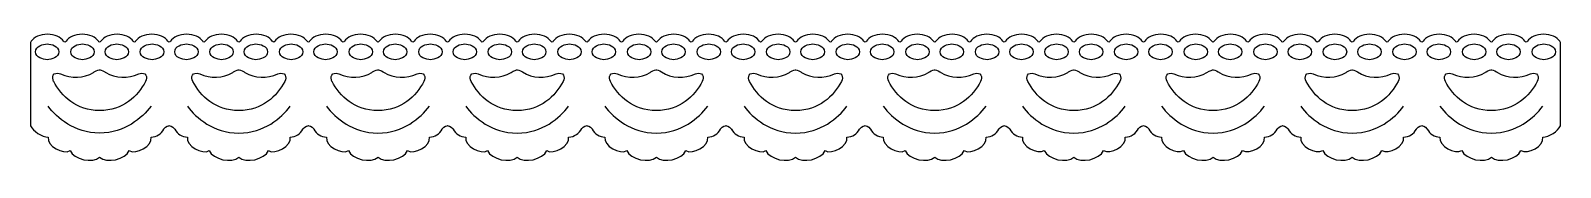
# Model space of a CAD drawing. Header units: centimetres. Extents: x -10.2 to 10.8, y -6.8 to -5.
import ezdxf

# ---------------------------------------------------------------- set-up
doc = ezdxf.new("R2010")
doc.units = ezdxf.units.CM
doc.header["$MEASUREMENT"] = 0
doc.layers.add('Layer 1', color=7, linetype='Continuous')

msp = doc.modelspace()

# ---------------------------------------------------------------- linework, layer by layer
at = {"layer": 'Layer 1', "color": 254}
for points, knots in [([(-10.18266, -6.29674), (-10.18266, -6.29674), (-10.18266, -5.1521), (-10.18266, -5.1521), (-10.18266, -5.1521), (-10.18009, -5.14596), (-10.17702, -5.14009), (-10.17321, -5.13421), (-10.17321, -5.13421), (-10.13794, -5.07799), (-10.05211, -5.03867), (-9.9522, -5.03867), (-9.9522, -5.03867), (-9.85206, -5.03867), (-9.7667, -5.07799), (-9.73119, -5.13421), (-9.73119, -5.13421), (-9.72712, -5.14239), (-9.72148, -5.14646), (-9.71534, -5.14646), (-9.71534, -5.14646), (-9.70947, -5.14672), (-9.7028, -5.14265), (-9.69669, -5.13421), (-9.69669, -5.13421), (-9.66142, -5.07825), (-9.57559, -5.03867), (-9.47568, -5.03867), (-9.47568, -5.03867), (-9.37551, -5.03867), (-9.28994, -5.07799), (-9.25467, -5.13421), (-9.25467, -5.13421), (-9.2488, -5.14186), (-9.24292, -5.14593), (-9.23729, -5.1462), (-9.23729, -5.1462), (-9.23142, -5.14594), (-9.22554, -5.14186), (-9.21991, -5.13421), (-9.21991, -5.13421), (-9.18464, -5.07799), (-9.09907, -5.03867), (-8.9989, -5.03867), (-8.9989, -5.03867), (-8.89873, -5.03867), (-8.81316, -5.07825), (-8.77789, -5.13421), (-8.77789, -5.13421), (-8.77175, -5.14265), (-8.76511, -5.14672), (-8.75924, -5.14646), (-8.75924, -5.14646), (-8.7531, -5.14646), (-8.74749, -5.14239), (-8.74339, -5.13421), (-8.74339, -5.13421), (-8.70786, -5.07799), (-8.62226, -5.03867), (-8.52238, -5.03867), (-8.52238, -5.03867), (-8.42247, -5.03867), (-8.33664, -5.07799), (-8.30137, -5.13421), (-8.30137, -5.13421), (-8.29703, -5.14239), (-8.29013, -5.14646), (-8.28401, -5.14646), (-8.28401, -5.14646), (-8.27787, -5.14646), (-8.27097, -5.14239), (-8.26663, -5.13421), (-8.26663, -5.13421), (-8.23136, -5.07799), (-8.14553, -5.03867), (-8.04562, -5.03867), (-8.04562, -5.03867), (-7.94571, -5.03867), (-7.86012, -5.07799), (-7.82461, -5.13421), (-7.82461, -5.13421), (-7.82051, -5.14239), (-7.8149, -5.14646), (-7.80876, -5.14646), (-7.80876, -5.14646), (-7.80289, -5.14672), (-7.79622, -5.14265), (-7.79011, -5.13421), (-7.79011, -5.13421), (-7.75484, -5.07825), (-7.66927, -5.03867), (-7.5691, -5.03867), (-7.5691, -5.03867), (-7.46893, -5.03867), (-7.38334, -5.07799), (-7.34809, -5.13421), (-7.34809, -5.13421), (-7.34248, -5.14186), (-7.33658, -5.14593), (-7.33071, -5.1462), (-7.33071, -5.1462), (-7.3251, -5.14594), (-7.3192, -5.14186), (-7.31333, -5.13421), (-7.31333, -5.13421), (-7.27806, -5.07799), (-7.19249, -5.03867), (-7.09232, -5.03867), (-7.09232, -5.03867), (-6.99241, -5.03867), (-6.90656, -5.07825), (-6.87131, -5.13421), (-6.87131, -5.13421), (-6.86517, -5.14265), (-6.8588, -5.14672), (-6.85266, -5.14646), (-6.85266, -5.14646), (-6.84652, -5.14646), (-6.84091, -5.14239), (-6.83681, -5.13421), (-6.83681, -5.13421), (-6.8013, -5.07799), (-6.71597, -5.03867), (-6.6158, -5.03867), (-6.6158, -5.03867), (-6.51589, -5.03867), (-6.4303, -5.07799), (-6.39479, -5.13421), (-6.39479, -5.13421), (-6.39045, -5.14239), (-6.38355, -5.14646), (-6.37741, -5.14646), (-6.37741, -5.14646), (-6.3713, -5.14646), (-6.36439, -5.14239), (-6.36003, -5.13421), (-6.36003, -5.13421), (-6.32476, -5.07799), (-6.23919, -5.03867), (-6.13902, -5.03867), (-6.13902, -5.03867), (-6.03914, -5.03867), (-5.95355, -5.07799), (-5.91828, -5.13421), (-5.91828, -5.13421), (-5.91804, -5.13474), (-5.91778, -5.13522), (-5.91727, -5.13574), (-5.91727, -5.13574), (-5.91317, -5.14291), (-5.90806, -5.14646), (-5.90245, -5.14646), (-5.90245, -5.14646), (-5.89631, -5.14672), (-5.88967, -5.14265), (-5.88353, -5.13421), (-5.88353, -5.13421), (-5.84826, -5.07825), (-5.76267, -5.03867), (-5.66252, -5.03867), (-5.66252, -5.03867), (-5.56237, -5.03867), (-5.47678, -5.07799), (-5.44151, -5.13421), (-5.44151, -5.13421), (-5.43587, -5.14186), (-5.43, -5.14593), (-5.42413, -5.1462), (-5.42413, -5.1462), (-5.41852, -5.14594), (-5.41262, -5.14186), (-5.40701, -5.13421), (-5.40701, -5.13421), (-5.3715, -5.07799), (-5.28617, -5.03867), (-5.186, -5.03867), (-5.186, -5.03867), (-5.08583, -5.03867), (-5, -5.07825), (-4.96499, -5.13421), (-4.96499, -5.13421), (-4.95861, -5.14265), (-4.95221, -5.14672), (-4.94607, -5.14646), (-4.94607, -5.14646), (-4.93996, -5.14646), (-4.93456, -5.14239), (-4.93022, -5.13421), (-4.93022, -5.13421), (-4.89495, -5.07799), (-4.80938, -5.03867), (-4.70921, -5.03867), (-4.70921, -5.03867), (-4.6093, -5.03867), (-4.52371, -5.07799), (-4.48847, -5.13421), (-4.48847, -5.13421), (-4.48847, -5.13421), (-4.48827, -5.13421), (-4.48827, -5.13421), (-4.48827, -5.13421), (-4.4842, -5.14239), (-4.47703, -5.14646), (-4.47089, -5.14646), (-4.47089, -5.14646), (-4.46502, -5.14646), (-4.45787, -5.14239), (-4.45377, -5.13421), (-4.45377, -5.13421), (-4.45377, -5.13421), (-4.45353, -5.13421), (-4.45353, -5.13421), (-4.45353, -5.13421), (-4.41826, -5.07799), (-4.33293, -5.03867), (-4.23279, -5.03867), (-4.23279, -5.03867), (-4.13265, -5.03867), (-4.04703, -5.07799), (-4.01178, -5.13421), (-4.01178, -5.13421), (-4.00744, -5.14239), (-4.00181, -5.14646), (-3.99593, -5.14646), (-3.99593, -5.14646), (-3.98979, -5.14672), (-3.98315, -5.14265), (-3.97701, -5.13421), (-3.97701, -5.13421), (-3.94174, -5.07825), (-3.85617, -5.03867), (-3.756, -5.03867), (-3.756, -5.03867), (-3.65583, -5.03867), (-3.57026, -5.07799), (-3.53499, -5.13421), (-3.53499, -5.13421), (-3.52935, -5.14212), (-3.52324, -5.1462), (-3.51761, -5.1462), (-3.51761, -5.1462), (-3.512, -5.14594), (-3.50613, -5.14186), (-3.50052, -5.13421), (-3.50052, -5.13421), (-3.46525, -5.07799), (-3.37966, -5.03867), (-3.27951, -5.03867), (-3.27951, -5.03867), (-3.17936, -5.03867), (-3.09377, -5.07825), (-3.0585, -5.13421), (-3.0585, -5.13421), (-3.0521, -5.14265), (-3.04572, -5.14672), (-3.03958, -5.14646), (-3.03958, -5.14646), (-3.03371, -5.14646), (-3.0281, -5.14239), (-3.02376, -5.13421), (-3.02376, -5.13421), (-2.98849, -5.07799), (-2.9029, -5.03867), (-2.80273, -5.03867), (-2.80273, -5.03867), (-2.70285, -5.03867), (-2.61726, -5.07799), (-2.58199, -5.13421), (-2.58199, -5.13421), (-2.58199, -5.13421), (-2.58174, -5.13421), (-2.58174, -5.13421), (-2.58174, -5.13421), (-2.57764, -5.14239), (-2.5705, -5.14646), (-2.56462, -5.14646), (-2.56462, -5.14646), (-2.55848, -5.14646), (-2.55134, -5.14239), (-2.54724, -5.13421), (-2.54724, -5.13421), (-2.54724, -5.13421), (-2.547, -5.13421), (-2.547, -5.13421), (-2.547, -5.13421), (-2.51173, -5.07799), (-2.4264, -5.03867), (-2.32626, -5.03867), (-2.32626, -5.03867), (-2.22609, -5.03867), (-2.1405, -5.07799), (-2.10525, -5.13421), (-2.10525, -5.13421), (-2.10091, -5.14239), (-2.09554, -5.14646), (-2.0894, -5.14646), (-2.0894, -5.14646), (-2.08329, -5.14672), (-2.07689, -5.14265), (-2.07051, -5.13421), (-2.07051, -5.13421), (-2.03524, -5.07825), (-1.94967, -5.03867), (-1.8495, -5.03867), (-1.8495, -5.03867), (-1.74933, -5.03867), (-1.664, -5.07799), (-1.62849, -5.13421), (-1.62849, -5.13421), (-1.62288, -5.14212), (-1.61674, -5.1462), (-1.61113, -5.1462), (-1.61113, -5.1462), (-1.60552, -5.14594), (-1.59962, -5.14186), (-1.59401, -5.13421), (-1.59401, -5.13421), (-1.55874, -5.07799), (-1.47317, -5.03867), (-1.373, -5.03867), (-1.373, -5.03867), (-1.27283, -5.03867), (-1.18724, -5.07825), (-1.15199, -5.13421), (-1.15199, -5.13421), (-1.14585, -5.14265), (-1.13921, -5.14672), (-1.1331, -5.14646), (-1.1331, -5.14646), (-1.12723, -5.14646), (-1.12159, -5.14239), (-1.11725, -5.13421), (-1.11725, -5.13421), (-1.08198, -5.07799), (-0.99641, -5.03867), (-0.89651, -5.03867), (-0.89651, -5.03867), (-0.79637, -5.03867), (-0.71077, -5.07799), (-0.6755, -5.13421), (-0.6755, -5.13421), (-0.67116, -5.14239), (-0.66426, -5.14646), (-0.65812, -5.14646), (-0.65812, -5.14646), (-0.65201, -5.14646), (-0.6451, -5.14239), (-0.64076, -5.13421), (-0.64076, -5.13421), (-0.64076, -5.13421), (-0.64052, -5.13421), (-0.64052, -5.13421), (-0.64052, -5.13421), (-0.60525, -5.07799), (-0.51992, -5.03867), (-0.41978, -5.03867), (-0.41978, -5.03867), (-0.31657, -5.03867), (-0.22894, -5.08055), (-0.1957, -5.13956), (-0.1957, -5.13956), (-0.1957, -5.13956), (-0.19546, -5.13956), (-0.19546, -5.13956), (-0.19546, -5.13956), (-0.19189, -5.14419), (-0.18755, -5.14647), (-0.18292, -5.14647), (-0.18292, -5.14647), (-0.17705, -5.14673), (-0.17041, -5.14266), (-0.16427, -5.13422), (-0.16427, -5.13422), (-0.16427, -5.13422), (-0.16403, -5.13448), (-0.16403, -5.13448), (-0.16403, -5.13448), (-0.12929, -5.07826), (-0.04317, -5.03867), (0.05671, -5.03867), (0.05671, -5.03867), (0.15688, -5.03867), (0.24247, -5.07799), (0.27772, -5.13421), (0.27772, -5.13421), (0.28359, -5.14186), (0.28947, -5.14593), (0.2951, -5.1462), (0.2951, -5.1462), (0.30097, -5.14594), (0.30685, -5.14186), (0.31246, -5.13421), (0.31246, -5.13421), (0.34773, -5.07799), (0.4333, -5.03867), (0.53347, -5.03867), (0.53347, -5.03867), (0.63364, -5.03867), (0.71921, -5.07825), (0.75448, -5.13421), (0.75448, -5.13421), (0.76059, -5.14265), (0.76726, -5.14672), (0.77337, -5.14646), (0.77337, -5.14646), (0.77924, -5.14646), (0.78488, -5.14239), (0.78922, -5.13421), (0.78922, -5.13421), (0.82449, -5.07799), (0.91006, -5.03867), (1.00996, -5.03867), (1.00996, -5.03867), (1.1101, -5.03867), (1.19572, -5.07799), (1.23097, -5.13421), (1.23097, -5.13421), (1.23531, -5.14239), (1.24221, -5.14646), (1.24835, -5.14646), (1.24835, -5.14646), (1.25446, -5.14646), (1.26137, -5.14239), (1.26571, -5.13421), (1.26571, -5.13421), (1.30098, -5.07799), (1.38655, -5.03867), (1.48672, -5.03867), (1.48672, -5.03867), (1.58993, -5.03867), (1.67756, -5.08055), (1.7108, -5.13956), (1.7108, -5.13956), (1.7108, -5.13956), (1.71105, -5.13956), (1.71105, -5.13956), (1.71105, -5.13956), (1.71462, -5.14419), (1.71896, -5.14647), (1.72356, -5.14647), (1.72356, -5.14647), (1.72943, -5.14673), (1.73607, -5.14266), (1.74221, -5.13422), (1.74221, -5.13422), (1.77748, -5.07826), (1.86305, -5.03868), (1.96322, -5.03868), (1.96322, -5.03868), (2.06336, -5.03868), (2.14896, -5.078), (2.18423, -5.13422), (2.18423, -5.13422), (2.19008, -5.14187), (2.19595, -5.14594), (2.20159, -5.14621), (2.20159, -5.14621), (2.2072, -5.14595), (2.2131, -5.14187), (2.21897, -5.13422), (2.21897, -5.13422), (2.25421, -5.078), (2.33978, -5.03868), (2.43995, -5.03868), (2.43995, -5.03868), (2.54012, -5.03868), (2.62571, -5.07826), (2.66098, -5.13422), (2.66098, -5.13422), (2.66709, -5.14266), (2.67373, -5.14673), (2.67961, -5.14647), (2.67961, -5.14647), (2.68424, -5.14647), (2.68858, -5.14419), (2.69215, -5.13956), (2.69215, -5.13956), (2.69215, -5.13956), (2.69241, -5.13982), (2.69241, -5.13982), (2.69241, -5.13982), (2.72535, -5.08055), (2.81325, -5.03867), (2.91649, -5.03867), (2.91649, -5.03867), (3.01663, -5.03867), (3.10199, -5.07799), (3.13723, -5.13421), (3.13723, -5.13421), (3.13723, -5.13421), (3.1375, -5.13421), (3.1375, -5.13421), (3.1375, -5.13421), (3.14184, -5.14239), (3.14874, -5.14646), (3.15488, -5.14646), (3.15488, -5.14646), (3.16099, -5.14646), (3.1679, -5.14239), (3.17224, -5.13421), (3.17224, -5.13421), (3.20751, -5.07799), (3.29308, -5.03867), (3.39327, -5.03867), (3.39327, -5.03867), (3.49312, -5.03867), (3.57901, -5.07825), (3.61401, -5.13448), (3.61401, -5.13448), (3.61401, -5.13448), (3.61425, -5.13422), (3.61425, -5.13422), (3.61425, -5.13422), (3.61835, -5.1424), (3.62396, -5.14647), (3.63013, -5.14647), (3.63013, -5.14647), (3.636, -5.14673), (3.64264, -5.14266), (3.64878, -5.13422), (3.64878, -5.13422), (3.68402, -5.07826), (3.76962, -5.03868), (3.86979, -5.03868), (3.86979, -5.03868), (3.96996, -5.03868), (4.05555, -5.078), (4.0908, -5.13422), (4.0908, -5.13422), (4.09644, -5.14187), (4.10231, -5.14594), (4.10816, -5.14621), (4.10816, -5.14621), (4.1138, -5.14595), (4.11967, -5.14187), (4.12528, -5.13422), (4.12528, -5.13422), (4.12528, -5.13422), (4.12552, -5.13448), (4.12552, -5.13448), (4.12552, -5.13448), (4.16052, -5.07826), (4.24638, -5.03867), (4.34629, -5.03867), (4.34629, -5.03867), (4.44646, -5.03867), (4.53227, -5.07825), (4.5673, -5.13421), (4.5673, -5.13421), (4.56759, -5.13447), (4.56783, -5.13474), (4.56783, -5.13495), (4.56783, -5.13495), (4.57423, -5.14289), (4.58037, -5.1467), (4.58622, -5.14646), (4.58622, -5.14646), (4.59236, -5.14646), (4.59773, -5.14239), (4.60207, -5.13421), (4.60207, -5.13421), (4.63734, -5.07799), (4.72293, -5.03867), (4.8231, -5.03867), (4.8231, -5.03867), (4.92327, -5.03867), (5.0086, -5.07799), (5.04384, -5.13421), (5.04384, -5.13421), (5.04384, -5.13421), (5.04408, -5.13421), (5.04408, -5.13421), (5.04408, -5.13421), (5.04815, -5.14239), (5.05532, -5.14646), (5.06146, -5.14646), (5.06146, -5.14646), (5.06733, -5.14646), (5.07448, -5.14239), (5.07882, -5.13421), (5.07882, -5.13421), (5.11406, -5.07799), (5.19963, -5.03867), (5.29956, -5.03867), (5.29956, -5.03867), (5.3997, -5.03867), (5.48532, -5.07799), (5.52057, -5.13421), (5.52057, -5.13421), (5.52491, -5.14239), (5.53054, -5.14646), (5.53645, -5.14646), (5.53645, -5.14646), (5.54254, -5.14672), (5.5492, -5.14265), (5.55534, -5.13421), (5.55534, -5.13421), (5.59061, -5.07825), (5.67618, -5.03867), (5.77635, -5.03867), (5.77635, -5.03867), (5.87652, -5.03867), (5.96211, -5.07799), (5.99738, -5.13421), (5.99738, -5.13421), (6.00299, -5.14186), (6.00886, -5.14593), (6.01474, -5.1462), (6.01474, -5.1462), (6.02035, -5.14594), (6.02625, -5.14186), (6.03183, -5.13421), (6.03183, -5.13421), (6.03183, -5.13421), (6.03209, -5.13447), (6.03209, -5.13447), (6.03209, -5.13447), (6.06683, -5.07825), (6.15271, -5.03866), (6.25286, -5.03866), (6.25286, -5.03866), (6.35301, -5.03866), (6.43884, -5.07824), (6.47387, -5.1342), (6.47387, -5.1342), (6.48025, -5.14264), (6.48662, -5.14671), (6.49279, -5.14645), (6.49279, -5.14645), (6.49869, -5.14645), (6.5043, -5.14238), (6.50864, -5.1342), (6.50864, -5.1342), (6.54388, -5.07798), (6.62948, -5.03866), (6.72965, -5.03866), (6.72965, -5.03866), (6.82982, -5.03866), (6.91515, -5.07798), (6.95042, -5.1342), (6.95042, -5.1342), (6.95042, -5.1342), (6.95064, -5.13421), (6.95064, -5.13421), (6.95064, -5.13421), (6.95474, -5.14239), (6.96191, -5.14646), (6.96776, -5.14646), (6.96776, -5.14646), (6.97387, -5.14646), (6.98104, -5.14239), (6.98538, -5.13421), (6.98538, -5.13421), (7.02065, -5.07799), (7.10622, -5.03867), (7.20612, -5.03867), (7.20612, -5.03867), (7.30629, -5.03867), (7.39188, -5.07799), (7.42715, -5.13421), (7.42715, -5.13421), (7.43149, -5.14239), (7.4371, -5.14646), (7.443, -5.14646), (7.443, -5.14646), (7.44911, -5.14672), (7.45551, -5.14265), (7.46189, -5.13421), (7.46189, -5.13421), (7.49716, -5.07825), (7.58275, -5.03867), (7.68292, -5.03867), (7.68292, -5.03867), (7.7828, -5.03867), (7.86842, -5.07799), (7.90395, -5.13421), (7.90395, -5.13421), (7.90956, -5.14212), (7.91567, -5.1462), (7.92131, -5.1462), (7.92131, -5.1462), (7.92692, -5.14594), (7.93282, -5.14186), (7.9384, -5.13421), (7.9384, -5.13421), (7.97367, -5.07799), (8.05924, -5.03867), (8.15943, -5.03867), (8.15943, -5.03867), (8.25957, -5.03867), (8.34517, -5.07825), (8.38044, -5.13421), (8.38044, -5.13421), (8.38655, -5.14265), (8.39319, -5.14672), (8.39933, -5.14646), (8.39933, -5.14646), (8.40497, -5.14646), (8.41007, -5.14289), (8.41417, -5.13574), (8.41417, -5.13574), (8.41467, -5.13521), (8.41494, -5.13473), (8.4152, -5.13421), (8.4152, -5.13421), (8.45044, -5.07799), (8.53601, -5.03867), (8.63594, -5.03867), (8.63594, -5.03867), (8.73608, -5.03867), (8.8217, -5.07799), (8.85695, -5.13421), (8.85695, -5.13421), (8.85695, -5.13421), (8.85723, -5.13421), (8.85723, -5.13421), (8.85723, -5.13421), (8.8613, -5.14239), (8.86821, -5.14646), (8.87432, -5.14646), (8.87432, -5.14646), (8.88046, -5.14646), (8.88734, -5.14239), (8.8917, -5.13421), (8.8917, -5.13421), (8.8917, -5.13421), (8.89197, -5.13421), (8.89197, -5.13421), (8.89197, -5.13421), (8.92724, -5.07799), (9.01281, -5.03867), (9.11271, -5.03867), (9.11271, -5.03867), (9.21285, -5.03867), (9.29821, -5.07799), (9.33374, -5.13421), (9.33374, -5.13421), (9.33808, -5.14239), (9.34342, -5.14646), (9.34956, -5.14646), (9.34956, -5.14646), (9.35546, -5.14672), (9.3621, -5.14265), (9.36821, -5.13421), (9.36821, -5.13421), (9.36821, -5.13421), (9.36847, -5.13447), (9.36847, -5.13447), (9.36847, -5.13447), (9.40347, -5.07825), (9.48933, -5.03866), (9.5895, -5.03866), (9.5895, -5.03866), (9.68938, -5.03866), (9.77497, -5.07798), (9.81024, -5.1342), (9.81024, -5.1342), (9.81048, -5.13446), (9.81048, -5.13473), (9.81077, -5.13473), (9.81077, -5.13473), (9.81638, -5.14211), (9.82225, -5.14595), (9.82762, -5.14621), (9.82762, -5.14621), (9.83352, -5.14595), (9.83939, -5.14187), (9.845, -5.13422), (9.845, -5.13422), (9.88024, -5.078), (9.96581, -5.03868), (10.06601, -5.03868), (10.06601, -5.03868), (10.16615, -5.03868), (10.25177, -5.07826), (10.28702, -5.13422), (10.28702, -5.13422), (10.29316, -5.14266), (10.2998, -5.14673), (10.30594, -5.14647), (10.30594, -5.14647), (10.31155, -5.14647), (10.31666, -5.1429), (10.32078, -5.13575), (10.32078, -5.13575), (10.32128, -5.13522), (10.32152, -5.13474), (10.32179, -5.13422), (10.32179, -5.13422), (10.35706, -5.078), (10.44263, -5.03868), (10.54253, -5.03868), (10.54253, -5.03868), (10.64244, -5.03868), (10.72829, -5.078), (10.76356, -5.13422), (10.76356, -5.13422), (10.7674, -5.14009), (10.77047, -5.14594), (10.77298, -5.15211), (10.77298, -5.15211), (10.77298, -5.15211), (10.77298, -6.29675), (10.77298, -6.29675), (10.77298, -6.29675), (10.74337, -6.37232), (10.61968, -6.45412), (10.53229, -6.45412), (10.53229, -6.45412), (10.55581, -6.57673), (10.32385, -6.70039), (10.23236, -6.63959), (10.23236, -6.63959), (10.18407, -6.7617), (9.91886, -6.82022), (9.82765, -6.72902), (9.82765, -6.72902), (9.73645, -6.82022), (9.47149, -6.7617), (9.42323, -6.63959), (9.42323, -6.63959), (9.33176, -6.70039), (9.09949, -6.57672), (9.12327, -6.45412), (9.12327, -6.45412), (9.04866, -6.45412), (8.98479, -6.40684), (8.94925, -6.34628), (8.94925, -6.34628), (8.94798, -6.3435), (8.94671, -6.34094), (8.94491, -6.33834), (8.94491, -6.33834), (8.92298, -6.30283), (8.8744, -6.29492), (8.8744, -6.29492), (8.8744, -6.29492), (8.8744, -6.29492), (8.82688, -6.30257), (8.80466, -6.33736), (8.80466, -6.33736), (8.80262, -6.34014), (8.80106, -6.34323), (8.79955, -6.34628), (8.79955, -6.34628), (8.76431, -6.40684), (8.70015, -6.45412), (8.62585, -6.45412), (8.62585, -6.45412), (8.64935, -6.57673), (8.41736, -6.70039), (8.32589, -6.63959), (8.32589, -6.63959), (8.27758, -6.7617), (8.01236, -6.82022), (7.92118, -6.72902), (7.92118, -6.72902), (7.82998, -6.82022), (7.565, -6.7617), (7.51674, -6.63959), (7.51674, -6.63959), (7.42527, -6.70039), (7.19305, -6.57672), (7.21678, -6.45412), (7.21678, -6.45412), (7.14241, -6.45412), (7.07832, -6.40684), (7.04305, -6.34628), (7.04305, -6.34628), (7.04149, -6.34297), (7.03974, -6.3399), (7.03794, -6.3371), (7.03794, -6.3371), (7.01524, -6.30257), (6.96793, -6.29493), (6.96793, -6.29493), (6.96793, -6.29493), (6.96793, -6.29493), (6.92041, -6.30258), (6.89819, -6.33737), (6.89819, -6.33737), (6.89615, -6.34015), (6.89459, -6.34324), (6.89308, -6.34629), (6.89308, -6.34629), (6.85781, -6.40685), (6.79394, -6.45413), (6.71959, -6.45413), (6.71959, -6.45413), (6.74309, -6.57674), (6.51083, -6.7004), (6.41963, -6.6396), (6.41963, -6.6396), (6.37111, -6.76171), (6.10613, -6.82023), (6.01492, -6.72903), (6.01492, -6.72903), (5.92345, -6.82023), (5.6585, -6.76171), (5.61021, -6.6396), (5.61021, -6.6396), (5.51874, -6.7004), (5.28676, -6.57673), (5.31025, -6.45413), (5.31025, -6.45413), (5.2359, -6.45413), (5.17203, -6.40685), (5.13655, -6.34629), (5.13655, -6.34629), (5.13499, -6.34269), (5.13322, -6.33965), (5.13118, -6.33661), (5.13118, -6.33661), (5.10843, -6.30261), (5.0617, -6.29496), (5.0617, -6.29496), (5.0617, -6.29496), (5.0617, -6.29496), (5.01519, -6.30234), (4.99217, -6.33631), (4.99217, -6.33631), (4.9582, -6.40148), (4.89152, -6.45413), (4.81307, -6.45413), (4.81307, -6.45413), (4.83659, -6.57674), (4.60431, -6.7004), (4.51311, -6.6396), (4.51311, -6.6396), (4.46459, -6.76171), (4.19963, -6.82023), (4.1084, -6.72903), (4.1084, -6.72903), (4.0172, -6.82023), (3.75198, -6.76171), (3.70372, -6.6396), (3.70372, -6.6396), (3.61225, -6.7004), (3.38024, -6.57673), (3.40376, -6.45413), (3.40376, -6.45413), (3.32939, -6.45413), (3.26552, -6.40685), (3.23003, -6.34629), (3.23003, -6.34629), (3.2285, -6.34269), (3.22672, -6.33965), (3.22466, -6.33661), (3.22466, -6.33661), (3.20196, -6.30261), (3.15518, -6.29496), (3.15518, -6.29496), (3.15518, -6.29496), (3.15518, -6.29496), (3.10763, -6.30261), (3.08541, -6.3374), (3.08541, -6.3374), (3.08337, -6.34018), (3.08184, -6.34327), (3.0803, -6.34632), (3.0803, -6.34632), (3.04479, -6.40688), (2.98092, -6.45416), (2.90657, -6.45416), (2.90657, -6.45416), (2.93009, -6.57677), (2.69784, -6.70043), (2.60661, -6.63963), (2.60661, -6.63963), (2.55809, -6.76174), (2.29313, -6.82026), (2.20193, -6.72906), (2.20193, -6.72906), (2.11073, -6.82026), (1.84551, -6.76174), (1.79722, -6.63963), (1.79722, -6.63963), (1.70602, -6.70043), (1.47377, -6.57676), (1.49729, -6.45416), (1.49729, -6.45416), (1.42294, -6.45416), (1.35907, -6.40688), (1.32354, -6.34632), (1.32354, -6.34632), (1.32227, -6.34354), (1.321, -6.34098), (1.3192, -6.33838), (1.3192, -6.33838), (1.29724, -6.30287), (1.24869, -6.29496), (1.24869, -6.29496), (1.24869, -6.29496), (1.24869, -6.29496), (1.20117, -6.30261), (1.17892, -6.3374), (1.17892, -6.3374), (1.17688, -6.34018), (1.17535, -6.34327), (1.17381, -6.34632), (1.17381, -6.34632), (1.1383, -6.40688), (1.07443, -6.45416), (1.00006, -6.45416), (1.00006, -6.45416), (1.02358, -6.57677), (0.79133, -6.70043), (0.70013, -6.63963), (0.70013, -6.63963), (0.65184, -6.76174), (0.38665, -6.82026), (0.29545, -6.72906), (0.29545, -6.72906), (0.20422, -6.82026), (-0.06071, -6.76174), (-0.10926, -6.63963), (-0.10926, -6.63963), (-0.20046, -6.70043), (-0.43271, -6.57676), (-0.40919, -6.45416), (-0.40919, -6.45416), (-0.48356, -6.45416), (-0.54743, -6.40688), (-0.58294, -6.34632), (-0.58294, -6.34632), (-0.58421, -6.34354), (-0.58548, -6.34098), (-0.58728, -6.33838), (-0.58728, -6.33838), (-0.60924, -6.30287), (-0.65779, -6.29496), (-0.65779, -6.29496), (-0.65779, -6.29496), (-0.65779, -6.29496), (-0.70531, -6.30261), (-0.72753, -6.3374), (-0.72753, -6.3374), (-0.72957, -6.34018), (-0.7311, -6.34327), (-0.73264, -6.34632), (-0.73264, -6.34632), (-0.76815, -6.40688), (-0.83202, -6.45416), (-0.90637, -6.45416), (-0.90637, -6.45416), (-0.88287, -6.57677), (-1.11486, -6.70043), (-1.20633, -6.63963), (-1.20633, -6.63963), (-1.25462, -6.76174), (-1.51983, -6.82026), (-1.61101, -6.72906), (-1.61101, -6.72906), (-1.70221, -6.82026), (-1.96717, -6.76174), (-2.01545, -6.63963), (-2.01545, -6.63963), (-2.10694, -6.70043), (-2.33917, -6.57676), (-2.31538, -6.45416), (-2.31538, -6.45416), (-2.38999, -6.45416), (-2.45386, -6.40688), (-2.48913, -6.34632), (-2.48913, -6.34632), (-2.49066, -6.34301), (-2.49244, -6.33994), (-2.49424, -6.33714), (-2.49424, -6.33714), (-2.51697, -6.30261), (-2.56425, -6.29497), (-2.56425, -6.29497), (-2.56425, -6.29497), (-2.56425, -6.29497), (-2.6105, -6.30235), (-2.63323, -6.33609), (-2.63323, -6.33609), (-2.66747, -6.40128), (-2.73441, -6.45417), (-2.81283, -6.45417), (-2.81283, -6.45417), (-2.78907, -6.57678), (-3.02132, -6.70044), (-3.11279, -6.63964), (-3.11279, -6.63964), (-3.16108, -6.76175), (-3.42603, -6.82027), (-3.51723, -6.72907), (-3.51723, -6.72907), (-3.60872, -6.82027), (-3.87365, -6.76175), (-3.92194, -6.63964), (-3.92194, -6.63964), (-4.01341, -6.70044), (-4.24539, -6.57677), (-4.22187, -6.45417), (-4.22187, -6.45417), (-4.29622, -6.45417), (-4.36033, -6.40689), (-4.3956, -6.34633), (-4.3956, -6.34633), (-4.39713, -6.34273), (-4.39891, -6.33969), (-4.40097, -6.33665), (-4.40097, -6.33665), (-4.4237, -6.30265), (-4.47045, -6.295), (-4.47045, -6.295), (-4.47045, -6.295), (-4.47045, -6.295), (-4.51797, -6.30265), (-4.54019, -6.33744), (-4.54019, -6.33744), (-4.54223, -6.34022), (-4.54376, -6.34331), (-4.5453, -6.34636), (-4.5453, -6.34636), (-4.58081, -6.40692), (-4.64494, -6.4542), (-4.71903, -6.4542), (-4.71903, -6.4542), (-4.69553, -6.57681), (-4.92779, -6.70047), (-5.01899, -6.63967), (-5.01899, -6.63967), (-5.06754, -6.76178), (-5.33249, -6.8203), (-5.4237, -6.7291), (-5.4237, -6.7291), (-5.51493, -6.8203), (-5.78012, -6.76178), (-5.82838, -6.63967), (-5.82838, -6.63967), (-5.91985, -6.70047), (-6.15183, -6.5768), (-6.12834, -6.4542), (-6.12834, -6.4542), (-6.20269, -6.4542), (-6.26656, -6.40692), (-6.30207, -6.34636), (-6.30207, -6.34636), (-6.3036, -6.34276), (-6.30538, -6.33972), (-6.30744, -6.33668), (-6.30744, -6.33668), (-6.33017, -6.30268), (-6.37692, -6.29503), (-6.37692, -6.29503), (-6.37692, -6.29503), (-6.37692, -6.29503), (-6.42444, -6.30268), (-6.44666, -6.33747), (-6.44666, -6.33747), (-6.44872, -6.34025), (-6.45026, -6.34334), (-6.45177, -6.34639), (-6.45177, -6.34639), (-6.48728, -6.40695), (-6.55115, -6.45423), (-6.6255, -6.45423), (-6.6255, -6.45423), (-6.602, -6.57684), (-6.83423, -6.7005), (-6.92546, -6.6397), (-6.92546, -6.6397), (-6.97398, -6.76181), (-7.23894, -6.82033), (-7.33014, -6.72913), (-7.33014, -6.72913), (-7.42134, -6.82033), (-7.68656, -6.76181), (-7.73485, -6.6397), (-7.73485, -6.6397), (-7.82605, -6.7005), (-8.0583, -6.57683), (-8.03478, -6.45423), (-8.03478, -6.45423), (-8.10913, -6.45423), (-8.173, -6.40695), (-8.20851, -6.34639), (-8.20851, -6.34639), (-8.21004, -6.34279), (-8.21182, -6.33975), (-8.21388, -6.33671), (-8.21388, -6.33671), (-8.23663, -6.30271), (-8.28339, -6.29506), (-8.28339, -6.29506), (-8.28339, -6.29506), (-8.28339, -6.29506), (-8.33091, -6.30271), (-8.35313, -6.3375), (-8.35313, -6.3375), (-8.35517, -6.34028), (-8.3567, -6.34337), (-8.35824, -6.34642), (-8.35824, -6.34642), (-8.39375, -6.40698), (-8.45762, -6.45426), (-8.53197, -6.45426), (-8.53197, -6.45426), (-8.50847, -6.57687), (-8.7407, -6.70053), (-8.8319, -6.63973), (-8.8319, -6.63973), (-8.88019, -6.76184), (-9.1454, -6.82036), (-9.23661, -6.72916), (-9.23661, -6.72916), (-9.32781, -6.82036), (-9.59277, -6.76184), (-9.64132, -6.63973), (-9.64132, -6.63973), (-9.73252, -6.70053), (-9.96477, -6.57686), (-9.94128, -6.45426), (-9.94128, -6.45426), (-10.02656, -6.45414), (-10.15126, -6.36931), (-10.18266, -6.29674)], [0, 0, 0, 0, 0.00326797, 0.00326797, 0.00326797, 0.00326797, 0.00653595, 0.00653595, 0.00653595, 0.00653595, 0.00980392, 0.00980392, 0.00980392, 0.00980392, 0.0130719, 0.0130719, 0.0130719, 0.0130719, 0.01633987, 0.01633987, 0.01633987, 0.01633987, 0.01960784, 0.01960784, 0.01960784, 0.01960784, 0.02287582, 0.02287582, 0.02287582, 0.02287582, 0.02614379, 0.02614379, 0.02614379, 0.02614379, 0.02941176, 0.02941176, 0.02941176, 0.02941176, 0.03267974, 0.03267974, 0.03267974, 0.03267974, 0.03594771, 0.03594771, 0.03594771, 0.03594771, 0.03921569, 0.03921569, 0.03921569, 0.03921569, 0.04248366, 0.04248366, 0.04248366, 0.04248366, 0.04575163, 0.04575163, 0.04575163, 0.04575163, 0.04901961, 0.04901961, 0.04901961, 0.04901961, 0.05228758, 0.05228758, 0.05228758, 0.05228758, 0.05555556, 0.05555556, 0.05555556, 0.05555556, 0.05882353, 0.05882353, 0.05882353, 0.05882353, 0.0620915, 0.0620915, 0.0620915, 0.0620915, 0.06535948, 0.06535948, 0.06535948, 0.06535948, 0.06862745, 0.06862745, 0.06862745, 0.06862745, 0.07189542, 0.07189542, 0.07189542, 0.07189542, 0.0751634, 0.0751634, 0.0751634, 0.0751634, 0.07843137, 0.07843137, 0.07843137, 0.07843137, 0.08169935, 0.08169935, 0.08169935, 0.08169935, 0.08496732, 0.08496732, 0.08496732, 0.08496732, 0.08823529, 0.08823529, 0.08823529, 0.08823529, 0.09150327, 0.09150327, 0.09150327, 0.09150327, 0.09477124, 0.09477124, 0.09477124, 0.09477124, 0.09803922, 0.09803922, 0.09803922, 0.09803922, 0.10130719, 0.10130719, 0.10130719, 0.10130719, 0.10457516, 0.10457516, 0.10457516, 0.10457516, 0.10784314, 0.10784314, 0.10784314, 0.10784314, 0.11111111, 0.11111111, 0.11111111, 0.11111111, 0.11437908, 0.11437908, 0.11437908, 0.11437908, 0.11764706, 0.11764706, 0.11764706, 0.11764706, 0.12091503, 0.12091503, 0.12091503, 0.12091503, 0.12418301, 0.12418301, 0.12418301, 0.12418301, 0.12745098, 0.12745098, 0.12745098, 0.12745098, 0.13071895, 0.13071895, 0.13071895, 0.13071895, 0.13398693, 0.13398693, 0.13398693, 0.13398693, 0.1372549, 0.1372549, 0.1372549, 0.1372549, 0.14052288, 0.14052288, 0.14052288, 0.14052288, 0.14379085, 0.14379085, 0.14379085, 0.14379085, 0.14705882, 0.14705882, 0.14705882, 0.14705882, 0.1503268, 0.1503268, 0.1503268, 0.1503268, 0.15359477, 0.15359477, 0.15359477, 0.15359477, 0.15686275, 0.15686275, 0.15686275, 0.15686275, 0.16013072, 0.16013072, 0.16013072, 0.16013072, 0.16339869, 0.16339869, 0.16339869, 0.16339869, 0.16666667, 0.16666667, 0.16666667, 0.16666667, 0.16993464, 0.16993464, 0.16993464, 0.16993464, 0.17320261, 0.17320261, 0.17320261, 0.17320261, 0.17647059, 0.17647059, 0.17647059, 0.17647059, 0.17973856, 0.17973856, 0.17973856, 0.17973856, 0.18300654, 0.18300654, 0.18300654, 0.18300654, 0.18627451, 0.18627451, 0.18627451, 0.18627451, 0.18954248, 0.18954248, 0.18954248, 0.18954248, 0.19281046, 0.19281046, 0.19281046, 0.19281046, 0.19607843, 0.19607843, 0.19607843, 0.19607843, 0.19934641, 0.19934641, 0.19934641, 0.19934641, 0.20261438, 0.20261438, 0.20261438, 0.20261438, 0.20588235, 0.20588235, 0.20588235, 0.20588235, 0.20915033, 0.20915033, 0.20915033, 0.20915033, 0.2124183, 0.2124183, 0.2124183, 0.2124183, 0.21568627, 0.21568627, 0.21568627, 0.21568627, 0.21895425, 0.21895425, 0.21895425, 0.21895425, 0.22222222, 0.22222222, 0.22222222, 0.22222222, 0.2254902, 0.2254902, 0.2254902, 0.2254902, 0.22875817, 0.22875817, 0.22875817, 0.22875817, 0.23202614, 0.23202614, 0.23202614, 0.23202614, 0.23529412, 0.23529412, 0.23529412, 0.23529412, 0.23856209, 0.23856209, 0.23856209, 0.23856209, 0.24183007, 0.24183007, 0.24183007, 0.24183007, 0.24509804, 0.24509804, 0.24509804, 0.24509804, 0.24836601, 0.24836601, 0.24836601, 0.24836601, 0.25163399, 0.25163399, 0.25163399, 0.25163399, 0.25490196, 0.25490196, 0.25490196, 0.25490196, 0.25816993, 0.25816993, 0.25816993, 0.25816993, 0.26143791, 0.26143791, 0.26143791, 0.26143791, 0.26470588, 0.26470588, 0.26470588, 0.26470588, 0.26797386, 0.26797386, 0.26797386, 0.26797386, 0.27124183, 0.27124183, 0.27124183, 0.27124183, 0.2745098, 0.2745098, 0.2745098, 0.2745098, 0.27777778, 0.27777778, 0.27777778, 0.27777778, 0.28104575, 0.28104575, 0.28104575, 0.28104575, 0.28431373, 0.28431373, 0.28431373, 0.28431373, 0.2875817, 0.2875817, 0.2875817, 0.2875817, 0.29084967, 0.29084967, 0.29084967, 0.29084967, 0.29411765, 0.29411765, 0.29411765, 0.29411765, 0.29738562, 0.29738562, 0.29738562, 0.29738562, 0.30065359, 0.30065359, 0.30065359, 0.30065359, 0.30392157, 0.30392157, 0.30392157, 0.30392157, 0.30718954, 0.30718954, 0.30718954, 0.30718954, 0.31045752, 0.31045752, 0.31045752, 0.31045752, 0.31372549, 0.31372549, 0.31372549, 0.31372549, 0.31699346, 0.31699346, 0.31699346, 0.31699346, 0.32026144, 0.32026144, 0.32026144, 0.32026144, 0.32352941, 0.32352941, 0.32352941, 0.32352941, 0.32679739, 0.32679739, 0.32679739, 0.32679739, 0.33006536, 0.33006536, 0.33006536, 0.33006536, 0.33333333, 0.33333333, 0.33333333, 0.33333333, 0.33660131, 0.33660131, 0.33660131, 0.33660131, 0.33986928, 0.33986928, 0.33986928, 0.33986928, 0.34313725, 0.34313725, 0.34313725, 0.34313725, 0.34640523, 0.34640523, 0.34640523, 0.34640523, 0.3496732, 0.3496732, 0.3496732, 0.3496732, 0.35294118, 0.35294118, 0.35294118, 0.35294118, 0.35620915, 0.35620915, 0.35620915, 0.35620915, 0.35947712, 0.35947712, 0.35947712, 0.35947712, 0.3627451, 0.3627451, 0.3627451, 0.3627451, 0.36601307, 0.36601307, 0.36601307, 0.36601307, 0.36928105, 0.36928105, 0.36928105, 0.36928105, 0.37254902, 0.37254902, 0.37254902, 0.37254902, 0.37581699, 0.37581699, 0.37581699, 0.37581699, 0.37908497, 0.37908497, 0.37908497, 0.37908497, 0.38235294, 0.38235294, 0.38235294, 0.38235294, 0.38562092, 0.38562092, 0.38562092, 0.38562092, 0.38888889, 0.38888889, 0.38888889, 0.38888889, 0.39215686, 0.39215686, 0.39215686, 0.39215686, 0.39542484, 0.39542484, 0.39542484, 0.39542484, 0.39869281, 0.39869281, 0.39869281, 0.39869281, 0.40196078, 0.40196078, 0.40196078, 0.40196078, 0.40522876, 0.40522876, 0.40522876, 0.40522876, 0.40849673, 0.40849673, 0.40849673, 0.40849673, 0.41176471, 0.41176471, 0.41176471, 0.41176471, 0.41503268, 0.41503268, 0.41503268, 0.41503268, 0.41830065, 0.41830065, 0.41830065, 0.41830065, 0.42156863, 0.42156863, 0.42156863, 0.42156863, 0.4248366, 0.4248366, 0.4248366, 0.4248366, 0.42810458, 0.42810458, 0.42810458, 0.42810458, 0.43137255, 0.43137255, 0.43137255, 0.43137255, 0.43464052, 0.43464052, 0.43464052, 0.43464052, 0.4379085, 0.4379085, 0.4379085, 0.4379085, 0.44117647, 0.44117647, 0.44117647, 0.44117647, 0.44444444, 0.44444444, 0.44444444, 0.44444444, 0.44771242, 0.44771242, 0.44771242, 0.44771242, 0.45098039, 0.45098039, 0.45098039, 0.45098039, 0.45424837, 0.45424837, 0.45424837, 0.45424837, 0.45751634, 0.45751634, 0.45751634, 0.45751634, 0.46078431, 0.46078431, 0.46078431, 0.46078431, 0.46405229, 0.46405229, 0.46405229, 0.46405229, 0.46732026, 0.46732026, 0.46732026, 0.46732026, 0.47058824, 0.47058824, 0.47058824, 0.47058824, 0.47385621, 0.47385621, 0.47385621, 0.47385621, 0.47712418, 0.47712418, 0.47712418, 0.47712418, 0.48039216, 0.48039216, 0.48039216, 0.48039216, 0.48366013, 0.48366013, 0.48366013, 0.48366013, 0.4869281, 0.4869281, 0.4869281, 0.4869281, 0.49019608, 0.49019608, 0.49019608, 0.49019608, 0.49346405, 0.49346405, 0.49346405, 0.49346405, 0.49673203, 0.49673203, 0.49673203, 0.49673203, 0.5, 0.5, 0.5, 0.5, 0.50326797, 0.50326797, 0.50326797, 0.50326797, 0.50653595, 0.50653595, 0.50653595, 0.50653595, 0.50980392, 0.50980392, 0.50980392, 0.50980392, 0.5130719, 0.5130719, 0.5130719, 0.5130719, 0.51633987, 0.51633987, 0.51633987, 0.51633987, 0.51960784, 0.51960784, 0.51960784, 0.51960784, 0.52287582, 0.52287582, 0.52287582, 0.52287582, 0.52614379, 0.52614379, 0.52614379, 0.52614379, 0.52941176, 0.52941176, 0.52941176, 0.52941176, 0.53267974, 0.53267974, 0.53267974, 0.53267974, 0.53594771, 0.53594771, 0.53594771, 0.53594771, 0.53921569, 0.53921569, 0.53921569, 0.53921569, 0.54248366, 0.54248366, 0.54248366, 0.54248366, 0.54575163, 0.54575163, 0.54575163, 0.54575163, 0.54901961, 0.54901961, 0.54901961, 0.54901961, 0.55228758, 0.55228758, 0.55228758, 0.55228758, 0.55555556, 0.55555556, 0.55555556, 0.55555556, 0.55882353, 0.55882353, 0.55882353, 0.55882353, 0.5620915, 0.5620915, 0.5620915, 0.5620915, 0.56535948, 0.56535948, 0.56535948, 0.56535948, 0.56862745, 0.56862745, 0.56862745, 0.56862745, 0.57189542, 0.57189542, 0.57189542, 0.57189542, 0.5751634, 0.5751634, 0.5751634, 0.5751634, 0.57843137, 0.57843137, 0.57843137, 0.57843137, 0.58169935, 0.58169935, 0.58169935, 0.58169935, 0.58496732, 0.58496732, 0.58496732, 0.58496732, 0.58823529, 0.58823529, 0.58823529, 0.58823529, 0.59150327, 0.59150327, 0.59150327, 0.59150327, 0.59477124, 0.59477124, 0.59477124, 0.59477124, 0.59803922, 0.59803922, 0.59803922, 0.59803922, 0.60130719, 0.60130719, 0.60130719, 0.60130719, 0.60457516, 0.60457516, 0.60457516, 0.60457516, 0.60784314, 0.60784314, 0.60784314, 0.60784314, 0.61111111, 0.61111111, 0.61111111, 0.61111111, 0.61437908, 0.61437908, 0.61437908, 0.61437908, 0.61764706, 0.61764706, 0.61764706, 0.61764706, 0.62091503, 0.62091503, 0.62091503, 0.62091503, 0.62418301, 0.62418301, 0.62418301, 0.62418301, 0.62745098, 0.62745098, 0.62745098, 0.62745098, 0.63071895, 0.63071895, 0.63071895, 0.63071895, 0.63398693, 0.63398693, 0.63398693, 0.63398693, 0.6372549, 0.6372549, 0.6372549, 0.6372549, 0.64052288, 0.64052288, 0.64052288, 0.64052288, 0.64379085, 0.64379085, 0.64379085, 0.64379085, 0.64705882, 0.64705882, 0.64705882, 0.64705882, 0.6503268, 0.6503268, 0.6503268, 0.6503268, 0.65359477, 0.65359477, 0.65359477, 0.65359477, 0.65686275, 0.65686275, 0.65686275, 0.65686275, 0.66013072, 0.66013072, 0.66013072, 0.66013072, 0.66339869, 0.66339869, 0.66339869, 0.66339869, 0.66666667, 0.66666667, 0.66666667, 0.66666667, 0.66993464, 0.66993464, 0.66993464, 0.66993464, 0.67320261, 0.67320261, 0.67320261, 0.67320261, 0.67647059, 0.67647059, 0.67647059, 0.67647059, 0.67973856, 0.67973856, 0.67973856, 0.67973856, 0.68300654, 0.68300654, 0.68300654, 0.68300654, 0.68627451, 0.68627451, 0.68627451, 0.68627451, 0.68954248, 0.68954248, 0.68954248, 0.68954248, 0.69281046, 0.69281046, 0.69281046, 0.69281046, 0.69607843, 0.69607843, 0.69607843, 0.69607843, 0.69934641, 0.69934641, 0.69934641, 0.69934641, 0.70261438, 0.70261438, 0.70261438, 0.70261438, 0.70588235, 0.70588235, 0.70588235, 0.70588235, 0.70915033, 0.70915033, 0.70915033, 0.70915033, 0.7124183, 0.7124183, 0.7124183, 0.7124183, 0.71568627, 0.71568627, 0.71568627, 0.71568627, 0.71895425, 0.71895425, 0.71895425, 0.71895425, 0.72222222, 0.72222222, 0.72222222, 0.72222222, 0.7254902, 0.7254902, 0.7254902, 0.7254902, 0.72875817, 0.72875817, 0.72875817, 0.72875817, 0.73202614, 0.73202614, 0.73202614, 0.73202614, 0.73529412, 0.73529412, 0.73529412, 0.73529412, 0.73856209, 0.73856209, 0.73856209, 0.73856209, 0.74183007, 0.74183007, 0.74183007, 0.74183007, 0.74509804, 0.74509804, 0.74509804, 0.74509804, 0.74836601, 0.74836601, 0.74836601, 0.74836601, 0.75163399, 0.75163399, 0.75163399, 0.75163399, 0.75490196, 0.75490196, 0.75490196, 0.75490196, 0.75816993, 0.75816993, 0.75816993, 0.75816993, 0.76143791, 0.76143791, 0.76143791, 0.76143791, 0.76470588, 0.76470588, 0.76470588, 0.76470588, 0.76797386, 0.76797386, 0.76797386, 0.76797386, 0.77124183, 0.77124183, 0.77124183, 0.77124183, 0.7745098, 0.7745098, 0.7745098, 0.7745098, 0.77777778, 0.77777778, 0.77777778, 0.77777778, 0.78104575, 0.78104575, 0.78104575, 0.78104575, 0.78431373, 0.78431373, 0.78431373, 0.78431373, 0.7875817, 0.7875817, 0.7875817, 0.7875817, 0.79084967, 0.79084967, 0.79084967, 0.79084967, 0.79411765, 0.79411765, 0.79411765, 0.79411765, 0.79738562, 0.79738562, 0.79738562, 0.79738562, 0.80065359, 0.80065359, 0.80065359, 0.80065359, 0.80392157, 0.80392157, 0.80392157, 0.80392157, 0.80718954, 0.80718954, 0.80718954, 0.80718954, 0.81045752, 0.81045752, 0.81045752, 0.81045752, 0.81372549, 0.81372549, 0.81372549, 0.81372549, 0.81699346, 0.81699346, 0.81699346, 0.81699346, 0.82026144, 0.82026144, 0.82026144, 0.82026144, 0.82352941, 0.82352941, 0.82352941, 0.82352941, 0.82679739, 0.82679739, 0.82679739, 0.82679739, 0.83006536, 0.83006536, 0.83006536, 0.83006536, 0.83333333, 0.83333333, 0.83333333, 0.83333333, 0.83660131, 0.83660131, 0.83660131, 0.83660131, 0.83986928, 0.83986928, 0.83986928, 0.83986928, 0.84313725, 0.84313725, 0.84313725, 0.84313725, 0.84640523, 0.84640523, 0.84640523, 0.84640523, 0.8496732, 0.8496732, 0.8496732, 0.8496732, 0.85294118, 0.85294118, 0.85294118, 0.85294118, 0.85620915, 0.85620915, 0.85620915, 0.85620915, 0.85947712, 0.85947712, 0.85947712, 0.85947712, 0.8627451, 0.8627451, 0.8627451, 0.8627451, 0.86601307, 0.86601307, 0.86601307, 0.86601307, 0.86928105, 0.86928105, 0.86928105, 0.86928105, 0.87254902, 0.87254902, 0.87254902, 0.87254902, 0.87581699, 0.87581699, 0.87581699, 0.87581699, 0.87908497, 0.87908497, 0.87908497, 0.87908497, 0.88235294, 0.88235294, 0.88235294, 0.88235294, 0.88562092, 0.88562092, 0.88562092, 0.88562092, 0.88888889, 0.88888889, 0.88888889, 0.88888889, 0.89215686, 0.89215686, 0.89215686, 0.89215686, 0.89542484, 0.89542484, 0.89542484, 0.89542484, 0.89869281, 0.89869281, 0.89869281, 0.89869281, 0.90196078, 0.90196078, 0.90196078, 0.90196078, 0.90522876, 0.90522876, 0.90522876, 0.90522876, 0.90849673, 0.90849673, 0.90849673, 0.90849673, 0.91176471, 0.91176471, 0.91176471, 0.91176471, 0.91503268, 0.91503268, 0.91503268, 0.91503268, 0.91830065, 0.91830065, 0.91830065, 0.91830065, 0.92156863, 0.92156863, 0.92156863, 0.92156863, 0.9248366, 0.9248366, 0.9248366, 0.9248366, 0.92810458, 0.92810458, 0.92810458, 0.92810458, 0.93137255, 0.93137255, 0.93137255, 0.93137255, 0.93464052, 0.93464052, 0.93464052, 0.93464052, 0.9379085, 0.9379085, 0.9379085, 0.9379085, 0.94117647, 0.94117647, 0.94117647, 0.94117647, 0.94444444, 0.94444444, 0.94444444, 0.94444444, 0.94771242, 0.94771242, 0.94771242, 0.94771242, 0.95098039, 0.95098039, 0.95098039, 0.95098039, 0.95424837, 0.95424837, 0.95424837, 0.95424837, 0.95751634, 0.95751634, 0.95751634, 0.95751634, 0.96078431, 0.96078431, 0.96078431, 0.96078431, 0.96405229, 0.96405229, 0.96405229, 0.96405229, 0.96732026, 0.96732026, 0.96732026, 0.96732026, 0.97058824, 0.97058824, 0.97058824, 0.97058824, 0.97385621, 0.97385621, 0.97385621, 0.97385621, 0.97712418, 0.97712418, 0.97712418, 0.97712418, 0.98039216, 0.98039216, 0.98039216, 0.98039216, 0.98366013, 0.98366013, 0.98366013, 0.98366013, 0.9869281, 0.9869281, 0.9869281, 0.9869281, 0.99019608, 0.99019608, 0.99019608, 0.99019608, 0.99346405, 0.99346405, 0.99346405, 0.99346405, 1, 1, 1, 1]), ([(-10.11522, -5.2801), (-10.11522, -5.35574), (-10.01074, -5.38869), (-9.95528, -5.38869), (-9.95528, -5.38869), (-9.89961, -5.38869), (-9.7951, -5.35575), (-9.7951, -5.2801), (-9.7951, -5.2801), (-9.7951, -5.20453), (-9.89961, -5.17128), (-9.95528, -5.17128), (-9.95528, -5.17128), (-10.01074, -5.17126), (-10.11522, -5.20451), (-10.11522, -5.2801)], [0, 0, 0, 0, 0.2, 0.2, 0.2, 0.2, 0.4, 0.4, 0.4, 0.4, 0.6, 0.6, 0.6, 0.6, 1, 1, 1, 1]), ([(-9.31271, -5.2801), (-9.31271, -5.20453), (-9.41722, -5.17128), (-9.47265, -5.17128), (-9.47265, -5.17128), (-9.52811, -5.17128), (-9.63286, -5.20454), (-9.63286, -5.2801), (-9.63286, -5.2801), (-9.63286, -5.35574), (-9.52811, -5.38869), (-9.47265, -5.38869), (-9.47265, -5.38869), (-9.41722, -5.38869), (-9.31271, -5.35575), (-9.31271, -5.2801)], [0, 0, 0, 0, 0.2, 0.2, 0.2, 0.2, 0.4, 0.4, 0.4, 0.4, 0.6, 0.6, 0.6, 0.6, 1, 1, 1, 1]), ([(-8.84186, -5.2801), (-8.84186, -5.20453), (-8.94634, -5.17128), (-9.00207, -5.17128), (-9.00207, -5.17128), (-9.0575, -5.17128), (-9.16198, -5.20454), (-9.16198, -5.2801), (-9.16198, -5.2801), (-9.16198, -5.35574), (-9.0575, -5.38869), (-9.00207, -5.38869), (-9.00207, -5.38869), (-8.94634, -5.38869), (-8.84186, -5.35575), (-8.84186, -5.2801)], [0, 0, 0, 0, 0.2, 0.2, 0.2, 0.2, 0.4, 0.4, 0.4, 0.4, 0.6, 0.6, 0.6, 0.6, 1, 1, 1, 1]), ([(-8.35947, -5.2801), (-8.35947, -5.20453), (-8.46398, -5.17128), (-8.51941, -5.17128), (-8.51941, -5.17128), (-8.57484, -5.17128), (-8.67962, -5.20454), (-8.67962, -5.2801), (-8.67962, -5.2801), (-8.67962, -5.35574), (-8.57487, -5.38869), (-8.51941, -5.38869), (-8.51941, -5.38869), (-8.46395, -5.38869), (-8.35947, -5.35575), (-8.35947, -5.2801)], [0, 0, 0, 0, 0.2, 0.2, 0.2, 0.2, 0.4, 0.4, 0.4, 0.4, 0.6, 0.6, 0.6, 0.6, 1, 1, 1, 1]), ([(-7.88859, -5.2801), (-7.88859, -5.20453), (-7.99334, -5.17128), (-8.0488, -5.17128), (-8.0488, -5.17128), (-8.10426, -5.17128), (-8.20871, -5.20454), (-8.20871, -5.2801), (-8.20871, -5.2801), (-8.20871, -5.35574), (-8.10423, -5.38869), (-8.0488, -5.38869), (-8.0488, -5.38869), (-7.99337, -5.38869), (-7.88859, -5.35575), (-7.88859, -5.2801)], [0, 0, 0, 0, 0.2, 0.2, 0.2, 0.2, 0.4, 0.4, 0.4, 0.4, 0.6, 0.6, 0.6, 0.6, 1, 1, 1, 1]), ([(-7.40623, -5.2801), (-7.40623, -5.20453), (-7.51071, -5.17128), (-7.56614, -5.17128), (-7.56614, -5.17128), (-7.62183, -5.17128), (-7.72635, -5.20454), (-7.72635, -5.2801), (-7.72635, -5.2801), (-7.72635, -5.35574), (-7.62187, -5.38869), (-7.56614, -5.38869), (-7.56614, -5.38869), (-7.51071, -5.38869), (-7.40623, -5.35575), (-7.40623, -5.2801)], [0, 0, 0, 0, 0.2, 0.2, 0.2, 0.2, 0.4, 0.4, 0.4, 0.4, 0.6, 0.6, 0.6, 0.6, 1, 1, 1, 1]), ([(-6.93535, -5.2801), (-6.93535, -5.20453), (-7.0401, -5.17128), (-7.09556, -5.17128), (-7.09556, -5.17128), (-7.15102, -5.17128), (-7.2555, -5.20454), (-7.2555, -5.2801), (-7.2555, -5.2801), (-7.2555, -5.35574), (-7.15102, -5.38869), (-7.09556, -5.38869), (-7.09556, -5.38869), (-7.0401, -5.38869), (-6.93535, -5.35575), (-6.93535, -5.2801)], [0, 0, 0, 0, 0.2, 0.2, 0.2, 0.2, 0.4, 0.4, 0.4, 0.4, 0.6, 0.6, 0.6, 0.6, 1, 1, 1, 1]), ([(-6.45299, -5.2801), (-6.45299, -5.20453), (-6.55747, -5.17128), (-6.6129, -5.17128), (-6.6129, -5.17128), (-6.66859, -5.17128), (-6.77311, -5.20454), (-6.77311, -5.2801), (-6.77311, -5.2801), (-6.77311, -5.35574), (-6.66863, -5.38869), (-6.6129, -5.38869), (-6.6129, -5.38869), (-6.55747, -5.38869), (-6.45299, -5.35575), (-6.45299, -5.2801)], [0, 0, 0, 0, 0.2, 0.2, 0.2, 0.2, 0.4, 0.4, 0.4, 0.4, 0.6, 0.6, 0.6, 0.6, 1, 1, 1, 1]), ([(-5.98211, -5.2801), (-5.98211, -5.20453), (-6.08686, -5.17128), (-6.14232, -5.17128), (-6.14232, -5.17128), (-6.19775, -5.17128), (-6.30223, -5.20454), (-6.30223, -5.2801), (-6.30223, -5.2801), (-6.30223, -5.35574), (-6.19775, -5.38869), (-6.14232, -5.38869), (-6.14232, -5.38869), (-6.08686, -5.38869), (-5.98211, -5.35575), (-5.98211, -5.2801)], [0, 0, 0, 0, 0.2, 0.2, 0.2, 0.2, 0.4, 0.4, 0.4, 0.4, 0.6, 0.6, 0.6, 0.6, 1, 1, 1, 1]), ([(-5.49975, -5.2801), (-5.49975, -5.20453), (-5.6045, -5.17128), (-5.65996, -5.17128), (-5.65996, -5.17128), (-5.71542, -5.17128), (-5.8199, -5.20454), (-5.8199, -5.2801), (-5.8199, -5.2801), (-5.8199, -5.35574), (-5.71539, -5.38869), (-5.65996, -5.38869), (-5.65996, -5.38869), (-5.60453, -5.38869), (-5.49975, -5.35575), (-5.49975, -5.2801)], [0, 0, 0, 0, 0.2, 0.2, 0.2, 0.2, 0.4, 0.4, 0.4, 0.4, 0.6, 0.6, 0.6, 0.6, 1, 1, 1, 1]), ([(-5.02887, -5.2801), (-5.02887, -5.20453), (-5.13362, -5.17128), (-5.18908, -5.17128), (-5.18908, -5.17128), (-5.24454, -5.17128), (-5.34902, -5.20454), (-5.34902, -5.2801), (-5.34902, -5.2801), (-5.34902, -5.35574), (-5.24451, -5.38869), (-5.18908, -5.38869), (-5.18908, -5.38869), (-5.13365, -5.38869), (-5.02887, -5.35575), (-5.02887, -5.2801)], [0, 0, 0, 0, 0.2, 0.2, 0.2, 0.2, 0.4, 0.4, 0.4, 0.4, 0.6, 0.6, 0.6, 0.6, 1, 1, 1, 1]), ([(-4.54651, -5.2801), (-4.54651, -5.20453), (-4.65126, -5.17128), (-4.70669, -5.17128), (-4.70669, -5.17128), (-4.76215, -5.17128), (-4.86663, -5.20454), (-4.86663, -5.2801), (-4.86663, -5.2801), (-4.86663, -5.35574), (-4.76215, -5.38869), (-4.70669, -5.38869), (-4.70669, -5.38869), (-4.65126, -5.38869), (-4.54651, -5.35575), (-4.54651, -5.2801)], [0, 0, 0, 0, 0.2, 0.2, 0.2, 0.2, 0.4, 0.4, 0.4, 0.4, 0.6, 0.6, 0.6, 0.6, 1, 1, 1, 1]), ([(-4.07589, -5.2801), (-4.07589, -5.20453), (-4.18037, -5.17128), (-4.2358, -5.17128), (-4.2358, -5.17128), (-4.29123, -5.17128), (-4.39601, -5.20454), (-4.39601, -5.2801), (-4.39601, -5.2801), (-4.39601, -5.35574), (-4.29126, -5.38869), (-4.2358, -5.38869), (-4.2358, -5.38869), (-4.18034, -5.38869), (-4.07589, -5.35575), (-4.07589, -5.2801)], [0, 0, 0, 0, 0.2, 0.2, 0.2, 0.2, 0.4, 0.4, 0.4, 0.4, 0.6, 0.6, 0.6, 0.6, 1, 1, 1, 1]), ([(-3.59324, -5.2801), (-3.59324, -5.20453), (-3.69799, -5.17128), (-3.75345, -5.17128), (-3.75345, -5.17128), (-3.80888, -5.17128), (-3.91336, -5.20454), (-3.91336, -5.2801), (-3.91336, -5.2801), (-3.91336, -5.35574), (-3.80888, -5.38869), (-3.75345, -5.38869), (-3.75345, -5.38869), (-3.69799, -5.38869), (-3.59324, -5.35575), (-3.59324, -5.2801)], [0, 0, 0, 0, 0.2, 0.2, 0.2, 0.2, 0.4, 0.4, 0.4, 0.4, 0.6, 0.6, 0.6, 0.6, 1, 1, 1, 1]), ([(-3.12263, -5.2801), (-3.12263, -5.20453), (-3.22711, -5.17128), (-3.28257, -5.17128), (-3.28257, -5.17128), (-3.338, -5.17128), (-3.44251, -5.20454), (-3.44251, -5.2801), (-3.44251, -5.2801), (-3.44251, -5.35574), (-3.338, -5.38869), (-3.28257, -5.38869), (-3.28257, -5.38869), (-3.22714, -5.38869), (-3.12263, -5.35575), (-3.12263, -5.2801)], [0, 0, 0, 0, 0.2, 0.2, 0.2, 0.2, 0.4, 0.4, 0.4, 0.4, 0.6, 0.6, 0.6, 0.6, 1, 1, 1, 1]), ([(-2.64, -5.2801), (-2.64, -5.20453), (-2.74475, -5.17128), (-2.80021, -5.17128), (-2.80021, -5.17128), (-2.85567, -5.17128), (-2.96015, -5.20454), (-2.96015, -5.2801), (-2.96015, -5.2801), (-2.96015, -5.35574), (-2.85564, -5.38869), (-2.80021, -5.38869), (-2.80021, -5.38869), (-2.74478, -5.38869), (-2.64, -5.35575), (-2.64, -5.2801)], [0, 0, 0, 0, 0.2, 0.2, 0.2, 0.2, 0.4, 0.4, 0.4, 0.4, 0.6, 0.6, 0.6, 0.6, 1, 1, 1, 1]), ([(-2.16938, -5.2801), (-2.16938, -5.20453), (-2.27389, -5.17128), (-2.32932, -5.17128), (-2.32932, -5.17128), (-2.38478, -5.17128), (-2.48953, -5.20454), (-2.48953, -5.2801), (-2.48953, -5.2801), (-2.48953, -5.35574), (-2.38478, -5.38869), (-2.32932, -5.38869), (-2.32932, -5.38869), (-2.2739, -5.38869), (-2.16938, -5.35575), (-2.16938, -5.2801)], [0, 0, 0, 0, 0.2, 0.2, 0.2, 0.2, 0.4, 0.4, 0.4, 0.4, 0.6, 0.6, 0.6, 0.6, 1, 1, 1, 1]), ([(-1.68702, -5.2801), (-1.68702, -5.20453), (-1.7915, -5.17128), (-1.84693, -5.17128), (-1.84693, -5.17128), (-1.90239, -5.17128), (-2.00714, -5.20454), (-2.00714, -5.2801), (-2.00714, -5.2801), (-2.00714, -5.35574), (-1.90239, -5.38869), (-1.84693, -5.38869), (-1.84693, -5.38869), (-1.79151, -5.38869), (-1.68702, -5.35575), (-1.68702, -5.2801)], [0, 0, 0, 0, 0.2, 0.2, 0.2, 0.2, 0.4, 0.4, 0.4, 0.4, 0.6, 0.6, 0.6, 0.6, 1, 1, 1, 1]), ([(-1.21614, -5.2801), (-1.21614, -5.20453), (-1.32062, -5.17128), (-1.37608, -5.17128), (-1.37608, -5.17128), (-1.43151, -5.17128), (-1.53629, -5.20454), (-1.53629, -5.2801), (-1.53629, -5.2801), (-1.53629, -5.35574), (-1.43154, -5.38869), (-1.37608, -5.38869), (-1.37608, -5.38869), (-1.32063, -5.38869), (-1.21614, -5.35575), (-1.21614, -5.2801)], [0, 0, 0, 0, 0.2, 0.2, 0.2, 0.2, 0.4, 0.4, 0.4, 0.4, 0.6, 0.6, 0.6, 0.6, 1, 1, 1, 1]), ([(-0.73378, -5.2801), (-0.73378, -5.20453), (-0.83826, -5.17128), (-0.89372, -5.17128), (-0.89372, -5.17128), (-0.94915, -5.17128), (-1.0539, -5.20454), (-1.0539, -5.2801), (-1.0539, -5.2801), (-1.0539, -5.35574), (-0.94915, -5.38869), (-0.89372, -5.38869), (-0.89372, -5.38869), (-0.83827, -5.38869), (-0.73378, -5.35575), (-0.73378, -5.2801)], [0, 0, 0, 0, 0.2, 0.2, 0.2, 0.2, 0.4, 0.4, 0.4, 0.4, 0.6, 0.6, 0.6, 0.6, 1, 1, 1, 1]), ([(-0.2629, -5.2801), (-0.2629, -5.20453), (-0.36741, -5.17128), (-0.42284, -5.17128), (-0.42284, -5.17128), (-0.47853, -5.17128), (-0.58305, -5.20454), (-0.58305, -5.2801), (-0.58305, -5.2801), (-0.58305, -5.35574), (-0.47854, -5.38869), (-0.42284, -5.38869), (-0.42284, -5.38869), (-0.36741, -5.38869), (-0.2629, -5.35575), (-0.2629, -5.2801)], [0, 0, 0, 0, 0.2, 0.2, 0.2, 0.2, 0.4, 0.4, 0.4, 0.4, 0.6, 0.6, 0.6, 0.6, 1, 1, 1, 1]), ([(0.21949, -5.2801), (0.21949, -5.20453), (0.11498, -5.17128), (0.05955, -5.17128), (0.05955, -5.17128), (0.00386, -5.17128), (-0.10066, -5.20454), (-0.10066, -5.2801), (-0.10066, -5.2801), (-0.10066, -5.35574), (0.00382, -5.38869), (0.05955, -5.38869), (0.05955, -5.38869), (0.11497, -5.38869), (0.21949, -5.35575), (0.21949, -5.2801)], [0, 0, 0, 0, 0.2, 0.2, 0.2, 0.2, 0.4, 0.4, 0.4, 0.4, 0.6, 0.6, 0.6, 0.6, 1, 1, 1, 1]), ([(0.69034, -5.2801), (0.69034, -5.20453), (0.58583, -5.17128), (0.5304, -5.17128), (0.5304, -5.17128), (0.47497, -5.17128), (0.37019, -5.20454), (0.37019, -5.2801), (0.37019, -5.2801), (0.37019, -5.35574), (0.47494, -5.38869), (0.5304, -5.38869), (0.5304, -5.38869), (0.58585, -5.38869), (0.69034, -5.35575), (0.69034, -5.2801)], [0, 0, 0, 0, 0.2, 0.2, 0.2, 0.2, 0.4, 0.4, 0.4, 0.4, 0.6, 0.6, 0.6, 0.6, 1, 1, 1, 1]), ([(1.1727, -5.2801), (1.1727, -5.20453), (1.06822, -5.17128), (1.01276, -5.17128), (1.01276, -5.17128), (0.9573, -5.17128), (0.85255, -5.20454), (0.85255, -5.2801), (0.85255, -5.2801), (0.85255, -5.35574), (0.9573, -5.38869), (1.01276, -5.38869), (1.01276, -5.38869), (1.06822, -5.38869), (1.1727, -5.35575), (1.1727, -5.2801)], [0, 0, 0, 0, 0.2, 0.2, 0.2, 0.2, 0.4, 0.4, 0.4, 0.4, 0.6, 0.6, 0.6, 0.6, 1, 1, 1, 1]), ([(1.64358, -5.2801), (1.64358, -5.20453), (1.53883, -5.17128), (1.4834, -5.17128), (1.4834, -5.17128), (1.42794, -5.17128), (1.32346, -5.20454), (1.32346, -5.2801), (1.32346, -5.2801), (1.32346, -5.35574), (1.42794, -5.38869), (1.4834, -5.38869), (1.4834, -5.38869), (1.53883, -5.38869), (1.64358, -5.35575), (1.64358, -5.2801)], [0, 0, 0, 0, 0.2, 0.2, 0.2, 0.2, 0.4, 0.4, 0.4, 0.4, 0.6, 0.6, 0.6, 0.6, 1, 1, 1, 1]), ([(2.12594, -5.2801), (2.12594, -5.20453), (2.02146, -5.17128), (1.96603, -5.17128), (1.96603, -5.17128), (1.91036, -5.17128), (1.80585, -5.20454), (1.80585, -5.2801), (1.80585, -5.2801), (1.80585, -5.35574), (1.91036, -5.38869), (1.96603, -5.38869), (1.96603, -5.38869), (2.02146, -5.38869), (2.12594, -5.35575), (2.12594, -5.2801)], [0, 0, 0, 0, 0.2, 0.2, 0.2, 0.2, 0.4, 0.4, 0.4, 0.4, 0.6, 0.6, 0.6, 0.6, 1, 1, 1, 1]), ([(2.59685, -5.2801), (2.59685, -5.20453), (2.49237, -5.17128), (2.43664, -5.17128), (2.43664, -5.17128), (2.38118, -5.17128), (2.2767, -5.20454), (2.2767, -5.2801), (2.2767, -5.2801), (2.2767, -5.35574), (2.38118, -5.38869), (2.43664, -5.38869), (2.43664, -5.38869), (2.49234, -5.38869), (2.59685, -5.35575), (2.59685, -5.2801)], [0, 0, 0, 0, 0.2, 0.2, 0.2, 0.2, 0.4, 0.4, 0.4, 0.4, 0.6, 0.6, 0.6, 0.6, 1, 1, 1, 1]), ([(3.07921, -5.2801), (3.07921, -5.20453), (2.97473, -5.17128), (2.91927, -5.17128), (2.91927, -5.17128), (2.86358, -5.17128), (2.75906, -5.20454), (2.75906, -5.2801), (2.75906, -5.2801), (2.75906, -5.35574), (2.86354, -5.38869), (2.91927, -5.38869), (2.91927, -5.38869), (2.97472, -5.38869), (3.07921, -5.35575), (3.07921, -5.2801)], [0, 0, 0, 0, 0.2, 0.2, 0.2, 0.2, 0.4, 0.4, 0.4, 0.4, 0.6, 0.6, 0.6, 0.6, 1, 1, 1, 1]), ([(3.55006, -5.2801), (3.55006, -5.20453), (3.44534, -5.17128), (3.38988, -5.17128), (3.38988, -5.17128), (3.33442, -5.17128), (3.22967, -5.20454), (3.22967, -5.2801), (3.22967, -5.2801), (3.22967, -5.35574), (3.33442, -5.38869), (3.38988, -5.38869), (3.38988, -5.38869), (3.44534, -5.38869), (3.55006, -5.35575), (3.55006, -5.2801)], [0, 0, 0, 0, 0.2, 0.2, 0.2, 0.2, 0.4, 0.4, 0.4, 0.4, 0.6, 0.6, 0.6, 0.6, 1, 1, 1, 1]), ([(4.03242, -5.2801), (4.03242, -5.20453), (3.92794, -5.17128), (3.87224, -5.17128), (3.87224, -5.17128), (3.81678, -5.17128), (3.7123, -5.20454), (3.7123, -5.2801), (3.7123, -5.2801), (3.7123, -5.35574), (3.81678, -5.38869), (3.87224, -5.38869), (3.87224, -5.38869), (3.92794, -5.38869), (4.03242, -5.35575), (4.03242, -5.2801)], [0, 0, 0, 0, 0.2, 0.2, 0.2, 0.2, 0.4, 0.4, 0.4, 0.4, 0.6, 0.6, 0.6, 0.6, 1, 1, 1, 1]), ([(4.50333, -5.2801), (4.50333, -5.20453), (4.39855, -5.17128), (4.3431, -5.17128), (4.3431, -5.17128), (4.28767, -5.17128), (4.18319, -5.20454), (4.18319, -5.2801), (4.18319, -5.2801), (4.18319, -5.35574), (4.28767, -5.38869), (4.3431, -5.38869), (4.3431, -5.38869), (4.39855, -5.38869), (4.50333, -5.35575), (4.50333, -5.2801)], [0, 0, 0, 0, 0.2, 0.2, 0.2, 0.2, 0.4, 0.4, 0.4, 0.4, 0.6, 0.6, 0.6, 0.6, 1, 1, 1, 1]), ([(4.98569, -5.2801), (4.98569, -5.20453), (4.88121, -5.17128), (4.82575, -5.17128), (4.82575, -5.17128), (4.77006, -5.17128), (4.66554, -5.20454), (4.66554, -5.2801), (4.66554, -5.2801), (4.66554, -5.35574), (4.77002, -5.38869), (4.82575, -5.38869), (4.82575, -5.38869), (4.88118, -5.38869), (4.98569, -5.35575), (4.98569, -5.2801)], [0, 0, 0, 0, 0.2, 0.2, 0.2, 0.2, 0.4, 0.4, 0.4, 0.4, 0.6, 0.6, 0.6, 0.6, 1, 1, 1, 1]), ([(5.45657, -5.2801), (5.45657, -5.20453), (5.35182, -5.17128), (5.29639, -5.17128), (5.29639, -5.17128), (5.24091, -5.17128), (5.13616, -5.20454), (5.13616, -5.2801), (5.13616, -5.2801), (5.13616, -5.35574), (5.24091, -5.38869), (5.29639, -5.38869), (5.29639, -5.38869), (5.35182, -5.38869), (5.45657, -5.35575), (5.45657, -5.2801)], [0, 0, 0, 0, 0.2, 0.2, 0.2, 0.2, 0.4, 0.4, 0.4, 0.4, 0.6, 0.6, 0.6, 0.6, 1, 1, 1, 1]), ([(5.93893, -5.2801), (5.93893, -5.20453), (5.83418, -5.17128), (5.77872, -5.17128), (5.77872, -5.17128), (5.72329, -5.17128), (5.61878, -5.20454), (5.61878, -5.2801), (5.61878, -5.2801), (5.61878, -5.35574), (5.72329, -5.38869), (5.77872, -5.38869), (5.77872, -5.38869), (5.83418, -5.38869), (5.93893, -5.35575), (5.93893, -5.2801)], [0, 0, 0, 0, 0.2, 0.2, 0.2, 0.2, 0.4, 0.4, 0.4, 0.4, 0.6, 0.6, 0.6, 0.6, 1, 1, 1, 1]), ([(6.40978, -5.2801), (6.40978, -5.20453), (6.30506, -5.17128), (6.2496, -5.17128), (6.2496, -5.17128), (6.19414, -5.17128), (6.08942, -5.20454), (6.08942, -5.2801), (6.08942, -5.2801), (6.08942, -5.35574), (6.19414, -5.38869), (6.2496, -5.38869), (6.2496, -5.38869), (6.30506, -5.38869), (6.40978, -5.35575), (6.40978, -5.2801)], [0, 0, 0, 0, 0.2, 0.2, 0.2, 0.2, 0.4, 0.4, 0.4, 0.4, 0.6, 0.6, 0.6, 0.6, 1, 1, 1, 1]), ([(6.89217, -5.2801), (6.89217, -5.20453), (6.78739, -5.17128), (6.73196, -5.17128), (6.73196, -5.17128), (6.6765, -5.17128), (6.57202, -5.20454), (6.57202, -5.2801), (6.57202, -5.2801), (6.57202, -5.35574), (6.6765, -5.38869), (6.73196, -5.38869), (6.73196, -5.38869), (6.7874, -5.38869), (6.89217, -5.35575), (6.89217, -5.2801)], [0, 0, 0, 0, 0.2, 0.2, 0.2, 0.2, 0.4, 0.4, 0.4, 0.4, 0.6, 0.6, 0.6, 0.6, 1, 1, 1, 1]), ([(7.36279, -5.2801), (7.36279, -5.20453), (7.25831, -5.17128), (7.20282, -5.17128), (7.20282, -5.17128), (7.14739, -5.17128), (7.04264, -5.20454), (7.04264, -5.2801), (7.04264, -5.2801), (7.04264, -5.35574), (7.14739, -5.38869), (7.20282, -5.38869), (7.20282, -5.38869), (7.2583, -5.38869), (7.36279, -5.35575), (7.36279, -5.2801)], [0, 0, 0, 0, 0.2, 0.2, 0.2, 0.2, 0.4, 0.4, 0.4, 0.4, 0.6, 0.6, 0.6, 0.6, 1, 1, 1, 1]), ([(7.84517, -5.2801), (7.84517, -5.20453), (7.74069, -5.17128), (7.68523, -5.17128), (7.68523, -5.17128), (7.62975, -5.17128), (7.52526, -5.20454), (7.52526, -5.2801), (7.52526, -5.2801), (7.52526, -5.35574), (7.62974, -5.38869), (7.68523, -5.38869), (7.68523, -5.38869), (7.74069, -5.38869), (7.84517, -5.35575), (7.84517, -5.2801)], [0, 0, 0, 0, 0.2, 0.2, 0.2, 0.2, 0.4, 0.4, 0.4, 0.4, 0.6, 0.6, 0.6, 0.6, 1, 1, 1, 1]), ([(8.31603, -5.2801), (8.31603, -5.20453), (8.21155, -5.17128), (8.15612, -5.17128), (8.15612, -5.17128), (8.10066, -5.17128), (7.99589, -5.20454), (7.99589, -5.2801), (7.99589, -5.2801), (7.99589, -5.35574), (8.10067, -5.38869), (8.15612, -5.38869), (8.15612, -5.38869), (8.21154, -5.38869), (8.31603, -5.35575), (8.31603, -5.2801)], [0, 0, 0, 0, 0.2, 0.2, 0.2, 0.2, 0.4, 0.4, 0.4, 0.4, 0.6, 0.6, 0.6, 0.6, 1, 1, 1, 1]), ([(8.79865, -5.2801), (8.79865, -5.20453), (8.6939, -5.17128), (8.63844, -5.17128), (8.63844, -5.17128), (8.58301, -5.17128), (8.47826, -5.20454), (8.47826, -5.2801), (8.47826, -5.2801), (8.47826, -5.35574), (8.58301, -5.38869), (8.63844, -5.38869), (8.63844, -5.38869), (8.6939, -5.38869), (8.79865, -5.35575), (8.79865, -5.2801)], [0, 0, 0, 0, 0.2, 0.2, 0.2, 0.2, 0.4, 0.4, 0.4, 0.4, 0.6, 0.6, 0.6, 0.6, 1, 1, 1, 1]), ([(9.26929, -5.2801), (9.26929, -5.20453), (9.16478, -5.17128), (9.10932, -5.17128), (9.10932, -5.17128), (9.05365, -5.17128), (8.94914, -5.20454), (8.94914, -5.2801), (8.94914, -5.2801), (8.94914, -5.35574), (9.05362, -5.38869), (9.10932, -5.38869), (9.10932, -5.38869), (9.16478, -5.38869), (9.26929, -5.35575), (9.26929, -5.2801)], [0, 0, 0, 0, 0.2, 0.2, 0.2, 0.2, 0.4, 0.4, 0.4, 0.4, 0.6, 0.6, 0.6, 0.6, 1, 1, 1, 1]), ([(9.75168, -5.2801), (9.75168, -5.20453), (9.64717, -5.17128), (9.59171, -5.17128), (9.59171, -5.17128), (9.53602, -5.17128), (9.4315, -5.20454), (9.4315, -5.2801), (9.4315, -5.2801), (9.4315, -5.35574), (9.53598, -5.38869), (9.59171, -5.38869), (9.59171, -5.38869), (9.64714, -5.38869), (9.75168, -5.35575), (9.75168, -5.2801)], [0, 0, 0, 0, 0.2, 0.2, 0.2, 0.2, 0.4, 0.4, 0.4, 0.4, 0.6, 0.6, 0.6, 0.6, 1, 1, 1, 1]), ([(10.22251, -5.2801), (10.22251, -5.20453), (10.11803, -5.17128), (10.06257, -5.17128), (10.06257, -5.17128), (10.00714, -5.17128), (9.90236, -5.20454), (9.90236, -5.2801), (9.90236, -5.2801), (9.90236, -5.35574), (10.00714, -5.38869), (10.06257, -5.38869), (10.06257, -5.38869), (10.11802, -5.38869), (10.22251, -5.35575), (10.22251, -5.2801)], [0, 0, 0, 0, 0.2, 0.2, 0.2, 0.2, 0.4, 0.4, 0.4, 0.4, 0.6, 0.6, 0.6, 0.6, 1, 1, 1, 1]), ([(10.7049, -5.2801), (10.7049, -5.20453), (10.60042, -5.17128), (10.54496, -5.17128), (10.54496, -5.17128), (10.4895, -5.17128), (10.38475, -5.20454), (10.38475, -5.2801), (10.38475, -5.2801), (10.38475, -5.35574), (10.4895, -5.38869), (10.54496, -5.38869), (10.54496, -5.38869), (10.60042, -5.38869), (10.7049, -5.35575), (10.7049, -5.2801)], [0, 0, 0, 0, 0.2, 0.2, 0.2, 0.2, 0.4, 0.4, 0.4, 0.4, 0.6, 0.6, 0.6, 0.6, 1, 1, 1, 1]), ([(-9.77258, -5.58363), (-9.77258, -5.58363), (-9.77284, -5.58389), (-9.77284, -5.58389), (-9.77284, -5.58389), (-9.88066, -5.54941), (-9.89624, -5.62577), (-9.86685, -5.68814), (-9.86685, -5.68814), (-9.86685, -5.68838), (-9.86659, -5.68838), (-9.86659, -5.68864), (-9.86659, -5.68864), (-9.76081, -5.89123), (-9.55692, -6.08901), (-9.2373, -6.08901), (-9.2373, -6.08901), (-8.91768, -6.08901), (-8.7138, -5.89123), (-8.60778, -5.68864), (-8.60778, -5.68864), (-8.60778, -5.68864), (-8.60805, -5.68865), (-8.60805, -5.68865), (-8.60805, -5.68865), (-8.57815, -5.62634), (-8.59374, -5.54943), (-8.70182, -5.5839), (-8.70182, -5.5839), (-8.70182, -5.5839), (-8.70208, -5.58364), (-8.70208, -5.58364), (-8.70208, -5.58364), (-8.85154, -5.64754), (-9.01556, -5.65135), (-9.15431, -5.56425), (-9.15431, -5.56425), (-9.15762, -5.56192), (-9.16095, -5.55965), (-9.16452, -5.55758), (-9.16452, -5.55758), (-9.20003, -5.53586), (-9.23733, -5.52871), (-9.23733, -5.52871), (-9.23733, -5.52871), (-9.23733, -5.52871), (-9.27464, -5.53585), (-9.31014, -5.55758), (-9.31014, -5.55758), (-9.31371, -5.55964), (-9.31705, -5.56192), (-9.32038, -5.56425), (-9.32038, -5.56425), (-9.45884, -5.65134), (-9.62312, -5.64753), (-9.77258, -5.58363)], [0, 0, 0, 0, 0.06666667, 0.06666667, 0.06666667, 0.06666667, 0.13333333, 0.13333333, 0.13333333, 0.13333333, 0.2, 0.2, 0.2, 0.2, 0.26666667, 0.26666667, 0.26666667, 0.26666667, 0.33333333, 0.33333333, 0.33333333, 0.33333333, 0.4, 0.4, 0.4, 0.4, 0.46666667, 0.46666667, 0.46666667, 0.46666667, 0.53333333, 0.53333333, 0.53333333, 0.53333333, 0.6, 0.6, 0.6, 0.6, 0.66666667, 0.66666667, 0.66666667, 0.66666667, 0.73333333, 0.73333333, 0.73333333, 0.73333333, 0.8, 0.8, 0.8, 0.8, 0.86666667, 0.86666667, 0.86666667, 0.86666667, 1, 1, 1, 1]), ([(-7.40369, -5.55757), (-7.40726, -5.55963), (-7.4106, -5.56191), (-7.4139, -5.56424), (-7.4139, -5.56424), (-7.55265, -5.65134), (-7.71666, -5.64753), (-7.86613, -5.58363), (-7.86613, -5.58363), (-7.86613, -5.58363), (-7.86637, -5.58389), (-7.86637, -5.58389), (-7.86637, -5.58389), (-7.97445, -5.54941), (-7.99004, -5.62633), (-7.96014, -5.68864), (-7.96014, -5.68864), (-7.96014, -5.68864), (-7.9604, -5.68865), (-7.9604, -5.68865), (-7.9604, -5.68865), (-7.85435, -5.89124), (-7.65049, -6.08902), (-7.33088, -6.08902), (-7.33088, -6.08902), (-7.01153, -6.08902), (-6.80738, -5.89124), (-6.70159, -5.68865), (-6.70159, -5.68865), (-6.70159, -5.68839), (-6.70133, -5.68839), (-6.70133, -5.68815), (-6.70133, -5.68815), (-6.67196, -5.62579), (-6.68755, -5.54943), (-6.79536, -5.5839), (-6.79536, -5.5839), (-6.79536, -5.5839), (-6.7956, -5.58364), (-6.7956, -5.58364), (-6.7956, -5.58364), (-6.94506, -5.64754), (-7.10934, -5.65135), (-7.24783, -5.56425), (-7.24783, -5.56425), (-7.25114, -5.56192), (-7.25447, -5.55965), (-7.25804, -5.55758), (-7.25804, -5.55758), (-7.29355, -5.53586), (-7.33085, -5.52871), (-7.33085, -5.52871), (-7.33085, -5.52871), (-7.33085, -5.52871), (-7.36816, -5.53585), (-7.40369, -5.55757)], [0, 0, 0, 0, 0.06666667, 0.06666667, 0.06666667, 0.06666667, 0.13333333, 0.13333333, 0.13333333, 0.13333333, 0.2, 0.2, 0.2, 0.2, 0.26666667, 0.26666667, 0.26666667, 0.26666667, 0.33333333, 0.33333333, 0.33333333, 0.33333333, 0.4, 0.4, 0.4, 0.4, 0.46666667, 0.46666667, 0.46666667, 0.46666667, 0.53333333, 0.53333333, 0.53333333, 0.53333333, 0.6, 0.6, 0.6, 0.6, 0.66666667, 0.66666667, 0.66666667, 0.66666667, 0.73333333, 0.73333333, 0.73333333, 0.73333333, 0.8, 0.8, 0.8, 0.8, 0.86666667, 0.86666667, 0.86666667, 0.86666667, 1, 1, 1, 1]), ([(-5.95962, -5.58363), (-5.95962, -5.58363), (-5.95986, -5.58389), (-5.95986, -5.58389), (-5.95986, -5.58389), (-6.06768, -5.54941), (-6.08353, -5.62577), (-6.05413, -5.68814), (-6.05413, -5.68814), (-6.05413, -5.68838), (-6.05389, -5.68838), (-6.05389, -5.68864), (-6.05389, -5.68864), (-5.94811, -5.89123), (-5.74398, -6.08901), (-5.42437, -6.08901), (-5.42437, -6.08901), (-5.10499, -6.08901), (-4.90087, -5.89123), (-4.79508, -5.68864), (-4.79508, -5.68864), (-4.79508, -5.68838), (-4.79482, -5.68838), (-4.79482, -5.68814), (-4.79482, -5.68814), (-4.76545, -5.62578), (-4.78127, -5.54942), (-4.88909, -5.58389), (-4.88909, -5.58389), (-4.88909, -5.58389), (-4.88909, -5.58363), (-4.88909, -5.58363), (-4.88909, -5.58363), (-5.03882, -5.64753), (-5.20283, -5.65134), (-5.34129, -5.56424), (-5.34129, -5.56424), (-5.3446, -5.56191), (-5.34793, -5.55964), (-5.3515, -5.55757), (-5.3515, -5.55757), (-5.38703, -5.53585), (-5.42431, -5.5287), (-5.42431, -5.5287), (-5.42431, -5.5287), (-5.42431, -5.5287), (-5.46185, -5.53584), (-5.49712, -5.55757), (-5.49712, -5.55757), (-5.50043, -5.55963), (-5.50403, -5.56191), (-5.50733, -5.56424), (-5.50733, -5.56424), (-5.64614, -5.65134), (-5.81016, -5.64753), (-5.95962, -5.58363)], [0, 0, 0, 0, 0.06666667, 0.06666667, 0.06666667, 0.06666667, 0.13333333, 0.13333333, 0.13333333, 0.13333333, 0.2, 0.2, 0.2, 0.2, 0.26666667, 0.26666667, 0.26666667, 0.26666667, 0.33333333, 0.33333333, 0.33333333, 0.33333333, 0.4, 0.4, 0.4, 0.4, 0.46666667, 0.46666667, 0.46666667, 0.46666667, 0.53333333, 0.53333333, 0.53333333, 0.53333333, 0.6, 0.6, 0.6, 0.6, 0.66666667, 0.66666667, 0.66666667, 0.66666667, 0.73333333, 0.73333333, 0.73333333, 0.73333333, 0.8, 0.8, 0.8, 0.8, 0.86666667, 0.86666667, 0.86666667, 0.86666667, 1, 1, 1, 1]), ([(-3.60091, -5.56398), (-3.73939, -5.65135), (-3.90367, -5.64754), (-4.0534, -5.58364), (-4.0534, -5.58364), (-4.0534, -5.58364), (-4.0534, -5.5839), (-4.0534, -5.5839), (-4.0534, -5.5839), (-4.16122, -5.54942), (-4.17707, -5.62578), (-4.14767, -5.68815), (-4.14767, -5.68815), (-4.14767, -5.68839), (-4.14741, -5.68839), (-4.14741, -5.68865), (-4.14741, -5.68865), (-4.04163, -5.89124), (-3.8375, -6.08902), (-3.51786, -6.08902), (-3.51786, -6.08902), (-3.19851, -6.08902), (-2.99436, -5.89124), (-2.8886, -5.68865), (-2.8886, -5.68865), (-2.8886, -5.68839), (-2.88834, -5.68839), (-2.88834, -5.68815), (-2.88834, -5.68815), (-2.85894, -5.62579), (-2.87479, -5.54943), (-2.98261, -5.5839), (-2.98261, -5.5839), (-2.98261, -5.5839), (-2.98261, -5.58364), (-2.98261, -5.58364), (-2.98261, -5.58364), (-3.13588, -5.64905), (-3.30453, -5.65135), (-3.44505, -5.55758), (-3.44505, -5.55758), (-3.44505, -5.55758), (-3.44505, -5.55787), (-3.44505, -5.55787), (-3.44505, -5.55787), (-3.48032, -5.53586), (-3.51784, -5.52871), (-3.51784, -5.52871), (-3.51784, -5.52871), (-3.51784, -5.52871), (-3.56306, -5.53739), (-3.60089, -5.56424), (-3.60089, -5.56424), (-3.60089, -5.56424), (-3.60089, -5.56398), (-3.60089, -5.56398), (-3.60089, -5.56398), (-3.60089, -5.56398), (-3.60091, -5.56398), (-3.60091, -5.56398)], [0, 0, 0, 0, 0.0625, 0.0625, 0.0625, 0.0625, 0.125, 0.125, 0.125, 0.125, 0.1875, 0.1875, 0.1875, 0.1875, 0.25, 0.25, 0.25, 0.25, 0.3125, 0.3125, 0.3125, 0.3125, 0.375, 0.375, 0.375, 0.375, 0.4375, 0.4375, 0.4375, 0.4375, 0.5, 0.5, 0.5, 0.5, 0.5625, 0.5625, 0.5625, 0.5625, 0.625, 0.625, 0.625, 0.625, 0.6875, 0.6875, 0.6875, 0.6875, 0.75, 0.75, 0.75, 0.75, 0.8125, 0.8125, 0.8125, 0.8125, 0.875, 0.875, 0.875, 0.875, 1, 1, 1, 1]), ([(-2.1469, -5.58363), (-2.1469, -5.58363), (-2.1469, -5.58389), (-2.1469, -5.58389), (-2.1469, -5.58389), (-2.25472, -5.54941), (-2.27057, -5.62577), (-2.24117, -5.68814), (-2.24117, -5.68814), (-2.24117, -5.68838), (-2.24091, -5.68838), (-2.24091, -5.68864), (-2.24091, -5.68864), (-2.13516, -5.89123), (-1.931, -6.08901), (-1.61162, -6.08901), (-1.61162, -6.08901), (-1.292, -6.08901), (-1.08788, -5.89123), (-0.9821, -5.68864), (-0.9821, -5.68864), (-0.9821, -5.68838), (-0.98186, -5.68838), (-0.98186, -5.68814), (-0.98186, -5.68814), (-0.95249, -5.62578), (-0.96831, -5.54942), (-1.07613, -5.58389), (-1.07613, -5.58389), (-1.07613, -5.58389), (-1.07639, -5.58363), (-1.07639, -5.58363), (-1.07639, -5.58363), (-1.22966, -5.64904), (-1.39804, -5.65134), (-1.53856, -5.55757), (-1.53856, -5.55757), (-1.53856, -5.55757), (-1.53856, -5.55786), (-1.53856, -5.55786), (-1.53856, -5.55786), (-1.57383, -5.53585), (-1.61161, -5.5287), (-1.61161, -5.5287), (-1.61161, -5.5287), (-1.61161, -5.5287), (-1.64892, -5.53584), (-1.68442, -5.55757), (-1.68442, -5.55757), (-1.68773, -5.55963), (-1.69133, -5.56191), (-1.69463, -5.56424), (-1.69463, -5.56424), (-1.83315, -5.65134), (-1.99719, -5.64753), (-2.1469, -5.58363)], [0, 0, 0, 0, 0.06666667, 0.06666667, 0.06666667, 0.06666667, 0.13333333, 0.13333333, 0.13333333, 0.13333333, 0.2, 0.2, 0.2, 0.2, 0.26666667, 0.26666667, 0.26666667, 0.26666667, 0.33333333, 0.33333333, 0.33333333, 0.33333333, 0.4, 0.4, 0.4, 0.4, 0.46666667, 0.46666667, 0.46666667, 0.46666667, 0.53333333, 0.53333333, 0.53333333, 0.53333333, 0.6, 0.6, 0.6, 0.6, 0.66666667, 0.66666667, 0.66666667, 0.66666667, 0.73333333, 0.73333333, 0.73333333, 0.73333333, 0.8, 0.8, 0.8, 0.8, 0.86666667, 0.86666667, 0.86666667, 0.86666667, 1, 1, 1, 1]), ([(-0.24041, -5.58363), (-0.24041, -5.58363), (-0.24065, -5.58389), (-0.24065, -5.58389), (-0.24065, -5.58389), (-0.34823, -5.54941), (-0.36405, -5.62577), (-0.33468, -5.68814), (-0.33468, -5.68814), (-0.33468, -5.68838), (-0.33444, -5.68838), (-0.33444, -5.68864), (-0.33444, -5.68864), (-0.22866, -5.89123), (-0.02451, -6.08901), (0.29485, -6.08901), (0.29485, -6.08901), (0.61447, -6.08901), (0.81835, -5.89123), (0.92437, -5.68864), (0.92437, -5.68864), (0.92437, -5.68864), (0.92412, -5.68865), (0.92412, -5.68865), (0.92412, -5.68865), (0.95402, -5.62634), (0.93843, -5.54943), (0.83035, -5.5839), (0.83035, -5.5839), (0.83035, -5.5839), (0.83009, -5.58364), (0.83009, -5.58364), (0.83009, -5.58364), (0.68063, -5.64754), (0.51659, -5.65135), (0.37786, -5.56425), (0.37786, -5.56425), (0.37453, -5.56192), (0.37095, -5.55965), (0.36762, -5.55758), (0.36762, -5.55758), (0.33211, -5.53586), (0.29483, -5.52871), (0.29483, -5.52871), (0.29483, -5.52871), (0.29483, -5.52871), (0.25752, -5.53585), (0.22202, -5.55758), (0.22202, -5.55758), (0.21871, -5.55964), (0.21511, -5.56192), (0.21181, -5.56425), (0.21181, -5.56425), (0.07333, -5.65134), (-0.09095, -5.64753), (-0.24041, -5.58363)], [0, 0, 0, 0, 0.06666667, 0.06666667, 0.06666667, 0.06666667, 0.13333333, 0.13333333, 0.13333333, 0.13333333, 0.2, 0.2, 0.2, 0.2, 0.26666667, 0.26666667, 0.26666667, 0.26666667, 0.33333333, 0.33333333, 0.33333333, 0.33333333, 0.4, 0.4, 0.4, 0.4, 0.46666667, 0.46666667, 0.46666667, 0.46666667, 0.53333333, 0.53333333, 0.53333333, 0.53333333, 0.6, 0.6, 0.6, 0.6, 0.66666667, 0.66666667, 0.66666667, 0.66666667, 0.73333333, 0.73333333, 0.73333333, 0.73333333, 0.8, 0.8, 0.8, 0.8, 0.86666667, 0.86666667, 0.86666667, 0.86666667, 1, 1, 1, 1]), ([(1.66607, -5.58363), (1.66607, -5.58363), (1.66581, -5.58389), (1.66581, -5.58389), (1.66581, -5.58389), (1.55775, -5.54941), (1.54217, -5.62633), (1.57204, -5.68864), (1.57204, -5.68864), (1.57204, -5.68864), (1.5718, -5.68865), (1.5718, -5.68865), (1.5718, -5.68865), (1.67782, -5.89124), (1.88171, -6.08902), (2.20132, -6.08902), (2.20132, -6.08902), (2.52093, -6.08902), (2.72482, -5.89124), (2.83087, -5.68865), (2.83087, -5.68865), (2.83087, -5.68865), (2.83058, -5.68865), (2.83058, -5.68865), (2.83058, -5.68865), (2.86048, -5.62634), (2.84466, -5.54943), (2.73681, -5.5839), (2.73681, -5.5839), (2.73681, -5.5839), (2.73657, -5.58364), (2.73657, -5.58364), (2.73657, -5.58364), (2.58711, -5.64754), (2.42283, -5.65135), (2.28432, -5.56425), (2.28432, -5.56425), (2.28101, -5.56192), (2.27744, -5.55965), (2.27411, -5.55758), (2.27411, -5.55758), (2.23858, -5.53586), (2.2013, -5.52871), (2.2013, -5.52871), (2.2013, -5.52871), (2.2013, -5.52871), (2.16399, -5.53585), (2.12849, -5.55758), (2.12849, -5.55758), (2.12518, -5.55964), (2.12156, -5.56192), (2.11825, -5.56425), (2.11825, -5.56425), (1.97955, -5.65134), (1.81553, -5.64753), (1.66607, -5.58363)], [0, 0, 0, 0, 0.06666667, 0.06666667, 0.06666667, 0.06666667, 0.13333333, 0.13333333, 0.13333333, 0.13333333, 0.2, 0.2, 0.2, 0.2, 0.26666667, 0.26666667, 0.26666667, 0.26666667, 0.33333333, 0.33333333, 0.33333333, 0.33333333, 0.4, 0.4, 0.4, 0.4, 0.46666667, 0.46666667, 0.46666667, 0.46666667, 0.53333333, 0.53333333, 0.53333333, 0.53333333, 0.6, 0.6, 0.6, 0.6, 0.66666667, 0.66666667, 0.66666667, 0.66666667, 0.73333333, 0.73333333, 0.73333333, 0.73333333, 0.8, 0.8, 0.8, 0.8, 0.86666667, 0.86666667, 0.86666667, 0.86666667, 1, 1, 1, 1]), ([(4.64305, -5.58363), (4.49359, -5.64753), (4.32931, -5.65134), (4.19082, -5.56424), (4.19082, -5.56424), (4.18751, -5.56191), (4.18391, -5.55964), (4.18058, -5.55757), (4.18058, -5.55757), (4.14507, -5.53585), (4.10777, -5.5287), (4.10777, -5.5287), (4.10777, -5.5287), (4.10777, -5.5287), (4.07023, -5.53584), (4.03498, -5.55757), (4.03498, -5.55757), (4.03165, -5.55963), (4.02805, -5.56191), (4.02474, -5.56424), (4.02474, -5.56424), (3.88602, -5.65134), (3.722, -5.64753), (3.57249, -5.58363), (3.57249, -5.58363), (3.57249, -5.58363), (3.57225, -5.58389), (3.57225, -5.58389), (3.57225, -5.58389), (3.46419, -5.54941), (3.44858, -5.62633), (3.47848, -5.68864), (3.47848, -5.68864), (3.47848, -5.68864), (3.47823, -5.68865), (3.47823, -5.68865), (3.47823, -5.68865), (3.58401, -5.89124), (3.78814, -6.08902), (4.10775, -6.08902), (4.10775, -6.08902), (4.42736, -6.08902), (4.63125, -5.89124), (4.73704, -5.68865), (4.73704, -5.68865), (4.73704, -5.68839), (4.73728, -5.68839), (4.73728, -5.68815), (4.73728, -5.68815), (4.76668, -5.62579), (4.75085, -5.54943), (4.64301, -5.5839), (4.64301, -5.5839), (4.64301, -5.5839), (4.643, -5.58363), (4.643, -5.58363), (4.643, -5.58363), (4.643, -5.58363), (4.64305, -5.58363), (4.64305, -5.58363)], [0, 0, 0, 0, 0.0625, 0.0625, 0.0625, 0.0625, 0.125, 0.125, 0.125, 0.125, 0.1875, 0.1875, 0.1875, 0.1875, 0.25, 0.25, 0.25, 0.25, 0.3125, 0.3125, 0.3125, 0.3125, 0.375, 0.375, 0.375, 0.375, 0.4375, 0.4375, 0.4375, 0.4375, 0.5, 0.5, 0.5, 0.5, 0.5625, 0.5625, 0.5625, 0.5625, 0.625, 0.625, 0.625, 0.625, 0.6875, 0.6875, 0.6875, 0.6875, 0.75, 0.75, 0.75, 0.75, 0.8125, 0.8125, 0.8125, 0.8125, 0.875, 0.875, 0.875, 0.875, 1, 1, 1, 1]), ([(5.93126, -5.56398), (5.7928, -5.65135), (5.62852, -5.64754), (5.47903, -5.58364), (5.47903, -5.58364), (5.47903, -5.58364), (5.47877, -5.5839), (5.47877, -5.5839), (5.47877, -5.5839), (5.37098, -5.54942), (5.35513, -5.62578), (5.3845, -5.68815), (5.3845, -5.68815), (5.3845, -5.68839), (5.38479, -5.68839), (5.38479, -5.68865), (5.38479, -5.68865), (5.49054, -5.89124), (5.6947, -6.08902), (6.01431, -6.08902), (6.01431, -6.08902), (6.33366, -6.08902), (6.53781, -5.89124), (6.64357, -5.68865), (6.64357, -5.68865), (6.64357, -5.68839), (6.64383, -5.68839), (6.64383, -5.68815), (6.64383, -5.68815), (6.67323, -5.62579), (6.65738, -5.54943), (6.54956, -5.5839), (6.54956, -5.5839), (6.54956, -5.5839), (6.54956, -5.58364), (6.54956, -5.58364), (6.54956, -5.58364), (6.39983, -5.64754), (6.23582, -5.65135), (6.09733, -5.56425), (6.09733, -5.56425), (6.094, -5.56192), (6.0904, -5.55965), (6.08709, -5.55758), (6.08709, -5.55758), (6.05158, -5.53586), (6.01428, -5.52871), (6.01428, -5.52871), (6.01428, -5.52871), (6.01428, -5.52871), (5.96904, -5.53739), (5.93123, -5.56424), (5.93123, -5.56424), (5.93123, -5.56424), (5.93123, -5.56398), (5.93123, -5.56398), (5.93123, -5.56398), (5.93123, -5.56398), (5.93126, -5.56398), (5.93126, -5.56398)], [0, 0, 0, 0, 0.0625, 0.0625, 0.0625, 0.0625, 0.125, 0.125, 0.125, 0.125, 0.1875, 0.1875, 0.1875, 0.1875, 0.25, 0.25, 0.25, 0.25, 0.3125, 0.3125, 0.3125, 0.3125, 0.375, 0.375, 0.375, 0.375, 0.4375, 0.4375, 0.4375, 0.4375, 0.5, 0.5, 0.5, 0.5, 0.5625, 0.5625, 0.5625, 0.5625, 0.625, 0.625, 0.625, 0.625, 0.6875, 0.6875, 0.6875, 0.6875, 0.75, 0.75, 0.75, 0.75, 0.8125, 0.8125, 0.8125, 0.8125, 0.875, 0.875, 0.875, 0.875, 1, 1, 1, 1]), ([(8.45578, -5.58363), (8.30248, -5.64904), (8.13413, -5.65134), (7.99358, -5.55757), (7.99358, -5.55757), (7.99358, -5.55757), (7.99358, -5.55786), (7.99358, -5.55786), (7.99358, -5.55786), (7.95834, -5.53585), (7.92053, -5.5287), (7.92053, -5.5287), (7.92053, -5.5287), (7.92053, -5.5287), (7.88322, -5.53584), (7.84769, -5.55757), (7.84769, -5.55757), (7.84412, -5.55963), (7.84081, -5.56191), (7.83748, -5.56424), (7.83748, -5.56424), (7.69902, -5.65134), (7.53496, -5.64753), (7.38525, -5.58363), (7.38525, -5.58363), (7.38525, -5.58363), (7.38525, -5.58389), (7.38525, -5.58389), (7.38525, -5.58389), (7.27746, -5.54941), (7.26158, -5.62577), (7.29098, -5.68814), (7.29098, -5.68814), (7.29098, -5.68838), (7.29124, -5.68838), (7.29124, -5.68864), (7.29124, -5.68864), (7.39702, -5.89123), (7.60117, -6.08901), (7.92053, -6.08901), (7.92053, -6.08901), (8.24015, -6.08901), (8.4443, -5.89123), (8.55005, -5.68864), (8.55005, -5.68864), (8.55005, -5.68838), (8.55031, -5.68838), (8.55031, -5.68814), (8.55031, -5.68814), (8.57968, -5.62578), (8.56386, -5.54942), (8.45604, -5.58389), (8.45604, -5.58389), (8.45604, -5.58389), (8.45578, -5.58363), (8.45578, -5.58363)], [0, 0, 0, 0, 0.06666667, 0.06666667, 0.06666667, 0.06666667, 0.13333333, 0.13333333, 0.13333333, 0.13333333, 0.2, 0.2, 0.2, 0.2, 0.26666667, 0.26666667, 0.26666667, 0.26666667, 0.33333333, 0.33333333, 0.33333333, 0.33333333, 0.4, 0.4, 0.4, 0.4, 0.46666667, 0.46666667, 0.46666667, 0.46666667, 0.53333333, 0.53333333, 0.53333333, 0.53333333, 0.6, 0.6, 0.6, 0.6, 0.66666667, 0.66666667, 0.66666667, 0.66666667, 0.73333333, 0.73333333, 0.73333333, 0.73333333, 0.8, 0.8, 0.8, 0.8, 0.86666667, 0.86666667, 0.86666667, 0.86666667, 1, 1, 1, 1]), ([(10.45656, -5.68865), (10.45656, -5.68865), (10.45629, -5.68865), (10.45629, -5.68865), (10.45629, -5.68865), (10.48619, -5.62634), (10.47058, -5.54943), (10.36252, -5.5839), (10.36252, -5.5839), (10.36252, -5.5839), (10.36226, -5.58364), (10.36226, -5.58364), (10.36226, -5.58364), (10.2128, -5.64754), (10.04876, -5.65135), (9.91001, -5.56425), (9.91001, -5.56425), (9.9067, -5.56192), (9.90313, -5.55965), (9.8998, -5.55758), (9.8998, -5.55758), (9.86456, -5.53586), (9.82699, -5.52871), (9.82699, -5.52871), (9.82699, -5.52871), (9.82699, -5.52871), (9.78968, -5.53585), (9.75418, -5.55758), (9.75418, -5.55758), (9.75061, -5.55964), (9.7473, -5.56192), (9.74394, -5.56425), (9.74394, -5.56425), (9.60548, -5.65135), (9.4412, -5.64754), (9.29174, -5.58364), (9.29174, -5.58364), (9.29174, -5.58364), (9.29145, -5.5839), (9.29145, -5.5839), (9.29145, -5.5839), (9.1839, -5.54942), (9.16807, -5.62578), (9.19744, -5.68815), (9.19744, -5.68815), (9.19744, -5.68839), (9.19768, -5.68839), (9.19768, -5.68865), (9.19768, -5.68865), (9.30349, -5.89124), (9.50761, -6.08902), (9.82697, -6.08902), (9.82697, -6.08902), (10.14665, -6.08902), (10.35051, -5.89124), (10.45656, -5.68865)], [0, 0, 0, 0, 0.06666667, 0.06666667, 0.06666667, 0.06666667, 0.13333333, 0.13333333, 0.13333333, 0.13333333, 0.2, 0.2, 0.2, 0.2, 0.26666667, 0.26666667, 0.26666667, 0.26666667, 0.33333333, 0.33333333, 0.33333333, 0.33333333, 0.4, 0.4, 0.4, 0.4, 0.46666667, 0.46666667, 0.46666667, 0.46666667, 0.53333333, 0.53333333, 0.53333333, 0.53333333, 0.6, 0.6, 0.6, 0.6, 0.66666667, 0.66666667, 0.66666667, 0.66666667, 0.73333333, 0.73333333, 0.73333333, 0.73333333, 0.8, 0.8, 0.8, 0.8, 0.86666667, 0.86666667, 0.86666667, 0.86666667, 1, 1, 1, 1])]:
    msp.add_open_spline(points, degree=3, knots=knots, dxfattribs=at)
at = {"layer": 'Layer 1', "color": 9, "lineweight": 25}
for points in [[(-8.53272, -6.02938), (-8.65697, -6.18948), (-8.88581, -6.398), (-9.23733, -6.398), (-9.23733, -6.398), (-9.58886, -6.398), (-9.81767, -6.18948), (-9.94194, -6.02938)], [(-8.03549, -6.02938), (-7.91124, -6.18948), (-7.6824, -6.398), (-7.33088, -6.398), (-7.33088, -6.398), (-6.97936, -6.398), (-6.75052, -6.18948), (-6.62629, -6.02938)], [(-6.12906, -6.02938), (-6.00479, -6.18948), (-5.77597, -6.398), (-5.42445, -6.398), (-5.42445, -6.398), (-5.07292, -6.398), (-4.84409, -6.18948), (-4.71984, -6.02938)], [(-4.22263, -6.02938), (-4.09836, -6.18948), (-3.86954, -6.398), (-3.51802, -6.398), (-3.51802, -6.398), (-3.1665, -6.398), (-2.93766, -6.18948), (-2.81343, -6.02938)], [(-2.31615, -6.02938), (-2.1919, -6.18948), (-1.96306, -6.398), (-1.61156, -6.398), (-1.61156, -6.398), (-1.26003, -6.398), (-1.0312, -6.18948), (-0.90692, -6.02938)], [(-0.40972, -6.02938), (-0.28547, -6.18948), (-0.05666, -6.398), (0.29487, -6.398), (0.29487, -6.398), (0.6464, -6.398), (0.87523, -6.18948), (0.99948, -6.02938)], [(1.49673, -6.02938), (1.62098, -6.18948), (1.84976, -6.398), (2.20129, -6.398), (2.20129, -6.398), (2.55284, -6.398), (2.78168, -6.18948), (2.90593, -6.02938)], [(3.40316, -6.02938), (3.52741, -6.18948), (3.75622, -6.398), (4.10775, -6.398), (4.10775, -6.398), (4.45925, -6.398), (4.68811, -6.18948), (4.81236, -6.02938)], [(5.30962, -6.02938), (5.43387, -6.18948), (5.66268, -6.398), (6.01418, -6.398), (6.01418, -6.398), (6.36573, -6.398), (6.5946, -6.18948), (6.71884, -6.02938)], [(7.21605, -6.02938), (7.3403, -6.18948), (7.56911, -6.398), (7.92066, -6.398), (7.92066, -6.398), (8.27216, -6.398), (8.50102, -6.18948), (8.62527, -6.02938)], [(9.1225, -6.02938), (9.24675, -6.18948), (9.47556, -6.398), (9.82706, -6.398), (9.82706, -6.398), (10.17861, -6.398), (10.40745, -6.18948), (10.5317, -6.02938)]]:
    msp.add_open_spline(points, degree=3, knots=[0, 0, 0, 0, 0.33333333, 0.33333333, 0.33333333, 0.33333333, 1, 1, 1, 1], dxfattribs=at)

doc.saveas('drawing.dxf')
